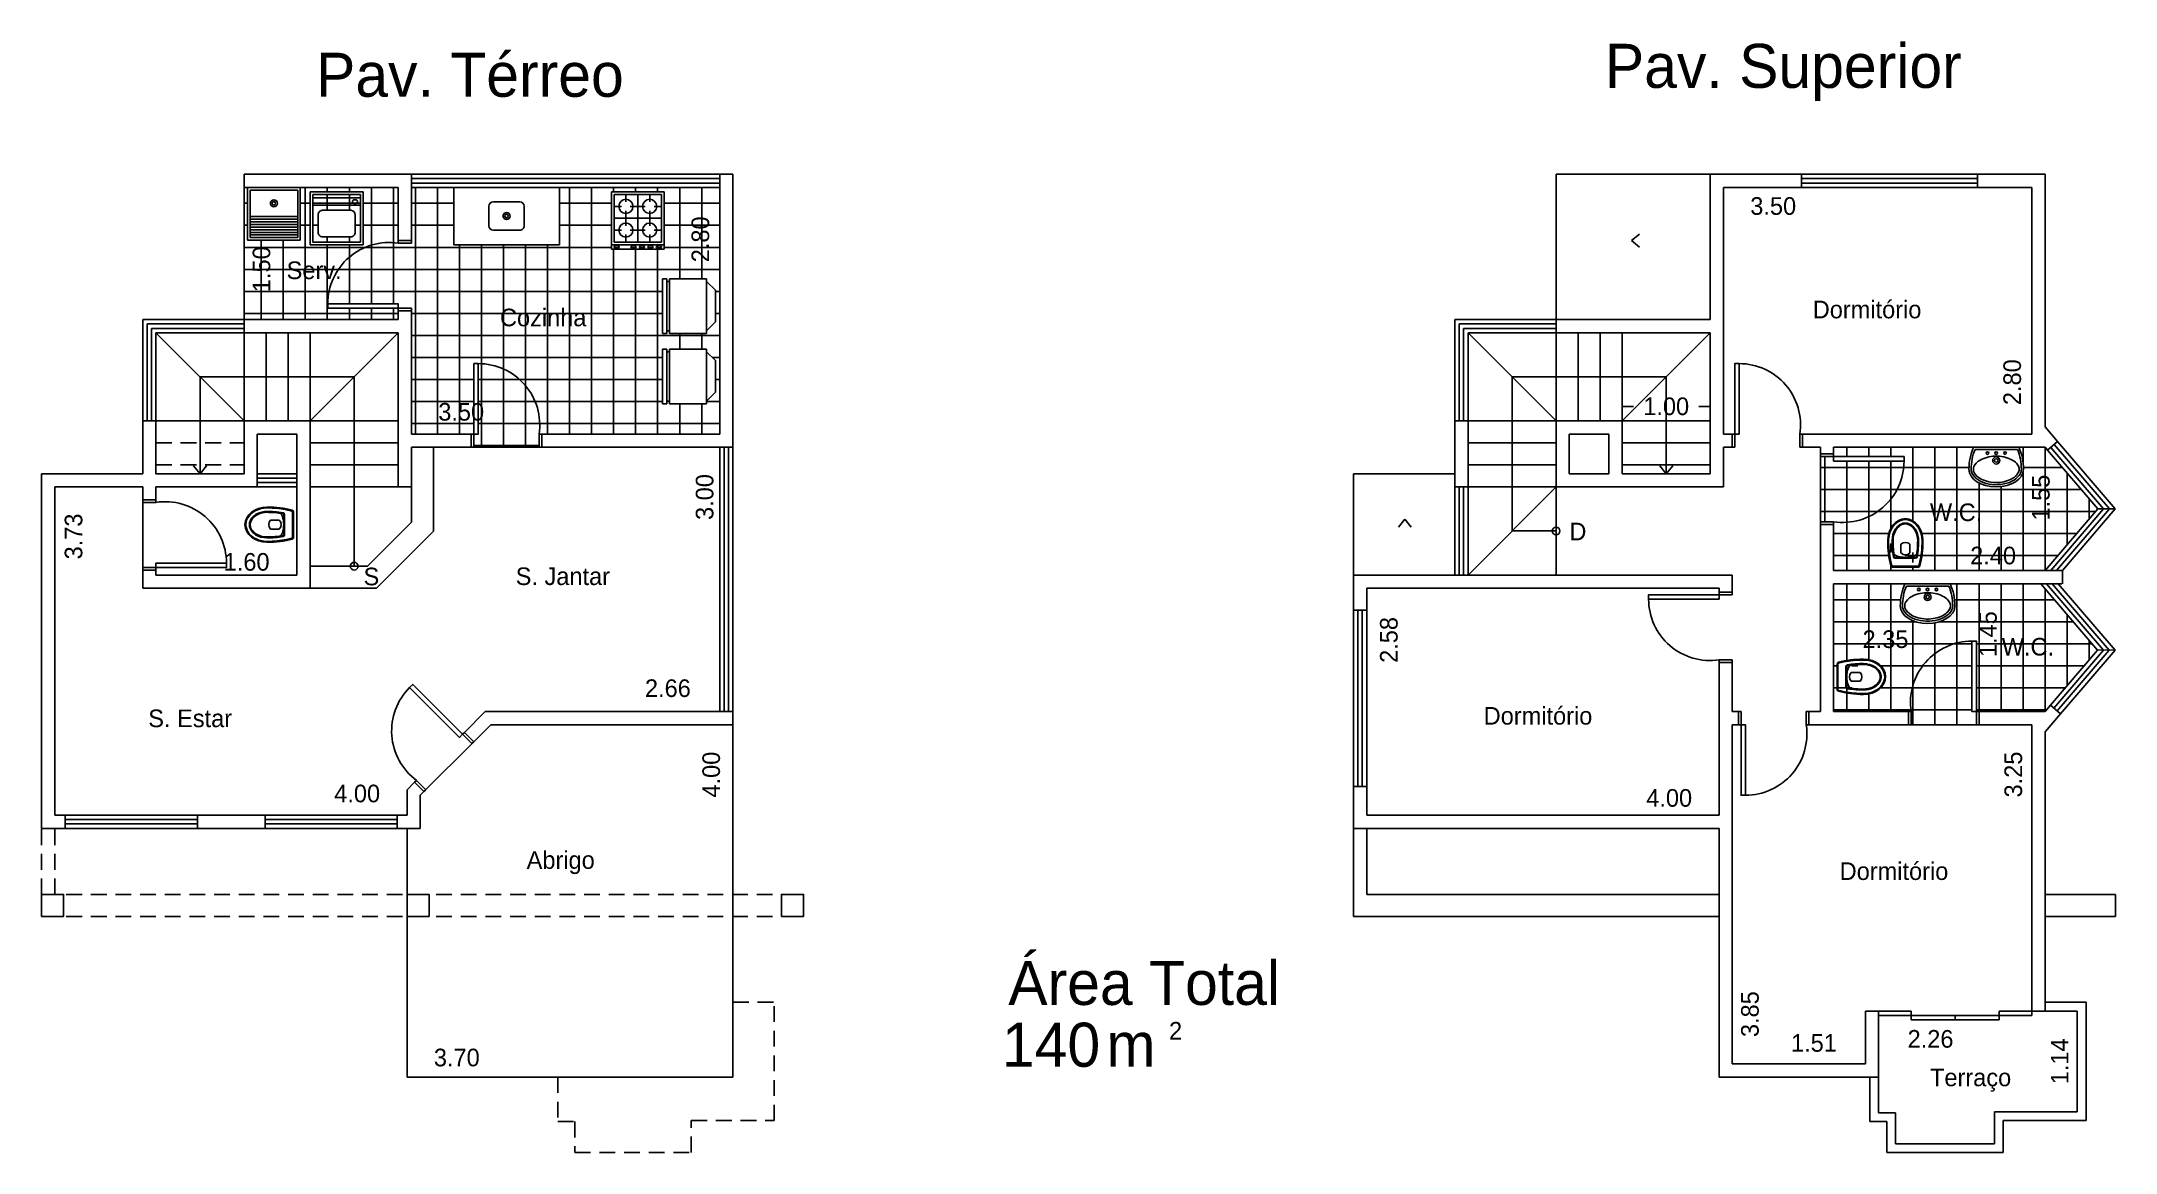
# Model space of a CAD drawing. Extents: x 0.2 to 23.7, y 0.1 to 12.7.
import ezdxf

# ---------------------------------------------------------------- set-up
doc = ezdxf.new("R2010")
doc.units = 0
doc.header["$MEASUREMENT"] = 0
doc.linetypes.add('ACAD_ISO02W100', pattern=[15, 12, -3])
doc.layers.get('0').update_dxf_attribs({"linetype": 'CONTINUOUS'})
doc.layers.get('DEFPOINTS').update_dxf_attribs({"linetype": 'CONTINUOUS'})
for name, color, linetype in [('BLOCO', 5, 'CONTINUOUS'), ('BLOCOS', 5, 'CONTINUOUS'), ('HACHURA', 1, 'CONTINUOUS'), ('PAREDE', 7, 'CONTINUOUS'), ('PONTILHADO', 8, 'ACAD_ISO02W100')]:
    doc.layers.add(name, color=color, linetype=linetype)
doc.styles.add('PADRÃO', font='', dxfattribs={"height": 0.2})
doc.styles.get('PADRÃO').set_extended_font_data('AvantGarde Bk BT')
doc.dimstyles.new('PADRÃOS', dxfattribs={"dimtxt": 0.15, "dimasz": 0.1, "dimexe": 1.25, "dimexo": 0.625, "dimgap": 0.1, "dimtad": 0, "dimjust": 1, "dimzin": 1, "dimdsep": 46, "dimtxsty": 'PADRÃO', "dimcen": 2.5, "dimse1": 1, "dimse2": 1, "dimsd1": 1, "dimsd2": 1, "dimclrt": 1, "dimadec": 0, "dimazin": 0, "dimtfac": 1, "dimtdec": 4, "dimtmove": 0, "dimatfit": 3, "dimfxl": 1, "dimtolj": 1, "dimtzin": 0, "dimarcsym": 0})
pattern_1 = [(0, (-140.8449401845459, -160.6741352975777), (0, 0.25), []), (90, (-140.8449401845459, -160.6741352975777), (-0.25, 1.530757942277972e-17), [])]

msp = doc.modelspace()

# ---------------------------------------------------------------- texts
at = {"color": 1, "linetype": 'ByBlock', "ltscale": 0.015, "char_height": 0.2, "attachment_point": 5, "rotation": 90, "style": 'PADRÃO'}
for s, insert in [('\\A1;2.80', (22.53315487320879, 8.795398161201746)), ('\\A1;1.55', (22.85840187325084, 7.484958600762155)), ('\\A1;1.45', (22.25794560084233, 5.934958600762116)), ('\\A1;3.25', (22.54566452639648, 4.341483326036894)), ('\\A1;3.85', (19.5558928175416, 1.621153655707246))]:
    msp.add_mtext(s, dxfattribs=dict(at, insert=insert))
at = {"color": 1, "linetype": 'ByBlock', "ltscale": 0.015, "char_height": 0.2, "attachment_point": 5, "style": 'PADRÃO'}
for s, insert in [('\\A1;1.00', (18.60436782410622, 8.520185092950356)), ('\\A1;2.40', (22.31528815377655, 6.826204545438856)), ('\\A1;2.35', (21.09358485707318, 5.87672820132488))]:
    msp.add_mtext(s, dxfattribs=dict(at, insert=insert))
at = {"layer": 'HACHURA', "ltscale": 0.015, "style": 'PADRÃO'}
for s, p in [('Serv.', (2.943591374530484, 9.965438264617575)), ('W.C.', (21.59792033241476, 7.218593061173493)), ('D', (17.5051777322804, 7.00020436717918)), ('S', (3.816477561839548, 6.489708165791768)), ('W.C.', (22.41293145095742, 5.69245036282544)), ('Abrigo', (5.668081699784068, 3.270654787362588)), ('Terraço', (21.59922062246241, 0.8029185924948763))]:
    msp.add_text(s, height=0.2, dxfattribs=at).set_placement(p)

# ---------------------------------------------------------------- blocks, each defined once
blk = doc.blocks.new('SETA')
at = {"layer": 'PAREDE', "ltscale": 0.015}
for q in [(-0.07329951123824685, -0.09103539160554419), (0.07329951123824685, -0.09103539160554419)]:
    blk.add_line((0, 0), q, dxfattribs=at)
blk = doc.blocks.new('BOLA')
at = {"layer": 'PAREDE', "ltscale": 0.015}
blk.add_circle((0, 0), 0.04372254359887506, dxfattribs=at)
blk = doc.blocks.new('JANTAR')
at = {"layer": 'HACHURA', "ltscale": 0.015, "style": 'PADRÃO'}
blk.add_text('S. Jantar', height=0.2, dxfattribs=at).set_placement((-0.562251810807993, -0.02739128426412663))
blk = doc.blocks.new('ESTAR')
at = {"layer": 'HACHURA', "ltscale": 0.015, "style": 'PADRÃO'}
blk.add_text('S. Estar', height=0.2, dxfattribs=at).set_placement((-0.425116371214699, -0.06847717339962855))
blk = doc.blocks.new('COZINHA')
at = {"layer": 'HACHURA', "ltscale": 0.015, "style": 'PADRÃO'}
blk.add_text('Cozinha', height=0.2, dxfattribs=at).set_placement((-0.6582467478390299, -0.06847717339962855))
blk = doc.blocks.new('P80D15')
at = {"layer": 'BLOCO', "ltscale": 0.015}
for p, q in [((0, 0.1500000000000057), (0, 0)), ((0, 0.1500000000000341), (0.03000000000000114, 0.1500000000000341)), ((0, 2.842170943040401e-14), (0.03000000000000114, 0)), ((0.03000000000000114, 0.1500000000000057), (0.03000000000000114, 0)), ((0.7700000000000102, 0.1500000000000057), (0.7700000000000102, 0)), ((0.7700000000000102, 0.1500000000000057), (0.8000000000000114, 0.1500000000000057)), ((0.7699999999999818, 0), (0.8000000000000114, 0)), ((0.8000000000000114, 0.1500000000000057), (0.8000000000000114, 0))]:
    blk.add_line(p, q, dxfattribs=at)
at = {"layer": 'BLOCO'}
blk.add_lwpolyline([(0.7700000000000102, 0.1500000000000057), (0.7199999999999989, 0.1500000000000057), (0.7199999999999989, 0.950000000000017), (0.7700000000000102, 0.950000000000017)], close=True, dxfattribs=at)
at = {"layer": 'BLOCO', "ltscale": 0.015}
blk.add_arc((0.7199999999999989, 0.2524375000000134), 0.6975625000000036, 89.99999999999959, 188.444460412286, dxfattribs=at)
blk = doc.blocks.new('P80E15')
at = {"layer": 'BLOCO', "ltscale": 0.015}
for p, q in [((0.03000000000000114, 0.1500000000000057), (0, 0.1500000000000057)), ((0, 0.1500000000000057), (0, 0)), ((0.03000000000000114, 2.842170943040401e-14), (0, 0)), ((0.03000000000000114, 0.1500000000000057), (0.03000000000000114, 0)), ((0.8000000000000114, 0.1500000000000341), (0.7700000000000102, 0.1500000000000341)), ((0.7700000000000102, 0.1500000000000057), (0.7700000000000102, 0)), ((0.8000000000000114, 2.842170943040401e-14), (0.7700000000000102, 5.684341886080801e-14)), ((0.8000000000000114, 0.1500000000000057), (0.8000000000000114, 0))]:
    blk.add_line(p, q, dxfattribs=at)
at = {"layer": 'BLOCO'}
blk.add_lwpolyline([(0.03000000000000114, 0.1500000000000057), (0.0800000000000125, 0.1500000000000057), (0.0800000000000125, 0.950000000000017), (0.03000000000000114, 0.950000000000017)], close=True, dxfattribs=at)
at = {"layer": 'BLOCO', "ltscale": 0.015}
blk.add_arc((0.0800000000000125, 0.2524375000000134), 0.6975625000000036, 351.555539587714, 90.00000000000041, dxfattribs=at)
blk = doc.blocks.new('DORMI')
at = {"layer": 'HACHURA', "ltscale": 0.015, "style": 'PADRÃO'}
blk.add_text('Dormitório', height=0.2, dxfattribs=at).set_placement((-0.5164404245072092, -0.06614472024716633))
blk = doc.blocks.new('WC')
at = {"layer": 'HACHURA', "ltscale": 0.015, "style": 'PADRÃO'}
blk.add_text('W.C.', height=0.2, dxfattribs=at).set_placement((-0.137135439593294, -0.09586776615662984))
blk = doc.blocks.new('FOGÃO4B')
at = {"layer": 'BLOCOS'}
for p, q in [((-0.2999999999999972, 0.700000000000017), (0.2999999999999972, 0.700000000000017)), ((-0.2999999999999972, 0.05000000000001137), (-0.2999999999999829, 0.700000000000017)), ((-0.2999999999999972, 0.6500000000000057), (0.2999999999999972, 0.6500000000000057)), ((-0.2700000000000244, 0.620000000000033), (0.2700000000000102, 0.620000000000033)), ((-0.2699999999999818, 0.0800000000000125), (-0.2700000000000244, 0.620000000000033)), ((-0.2700000000000244, 0.4850000000000421), (-0.1850000000000023, 0.4850000000000421)), ((-0.1350000000000051, 0.5350000000000534), (-0.1350000000000193, 0.620000000000033)), ((-0.08500000000000796, 0.4850000000000421), (0.08500000000000796, 0.4850000000000421)), ((2.842170943040401e-14, 0.0800000000000125), (-1.4210854715202e-14, 0.620000000000033)), ((0.1350000000000051, 0.5350000000000534), (0.1349999999999909, 0.620000000000033)), ((0.1850000000000023, 0.4850000000000421), (0.2700000000000102, 0.4850000000000421)), ((0.2700000000000102, 0.620000000000033), (0.269999999999996, 0.07999999999995566)), ((0.2999999999999972, 0.700000000000017), (0.2999999999999972, 0.05000000000001137)), ((-0.2700000000000244, 0.3500000000000512), (0.2700000000000102, 0.3500000000000512)), ((-0.1349999999999909, 0.2650000000000716), (-0.1350000000000051, 0.4350000000000307)), ((0.1350000000000051, 0.2650000000000716), (0.1350000000000051, 0.4350000000000307)), ((0.2999999999999972, 0.05000000000001137), (-0.2999999999999972, 0.05000000000001137)), ((-0.2700000000000244, 0.2150000000000603), (-0.1850000000000023, 0.2150000000000603)), ((0.269999999999996, 0.07999999999995566), (-0.2699999999999818, 0.0800000000000125)), ((-0.1349999999999767, 0.0800000000000125), (-0.1349999999999767, 0.1650000000000489)), ((-0.08500000000000796, 0.2150000000000603), (0.08500000000000796, 0.2150000000000603)), ((0.1350000000000335, 0.0800000000000125), (0.1350000000000193, 0.1650000000000489)), ((0.1850000000000023, 0.2150000000000603), (0.2700000000000102, 0.2150000000000603))]:
    blk.add_line(p, q, dxfattribs=at)
for centre in [(-0.1350000000000051, 0.4850000000000421), (0.1350000000000051, 0.4850000000000421), (-0.1350000000000051, 0.2150000000000603), (0.1350000000000051, 0.2150000000000603)]:
    blk.add_circle(centre, 0.08, dxfattribs=at)
for centre in [(-0.2399999999999949, 0.6750000000000114), (-0.1439999999999912, 0.6750000000000114), (-0.04800000000000182, 0.6750000000000114), (0.04800000000000182, 0.6750000000000114), (0.2400000000000091, 0.6750000000000114)]:
    blk.add_ellipse(centre, major_axis=(-0.03000000000000114, 0), ratio=0.499999999999981, dxfattribs=at)
blk = doc.blocks.new('GELAD')
at = {"layer": 'BLOCOS'}
for p, q in [((0.3100000000000023, 0.6499999999999773), (-0.3100000000000023, 0.6499999999999773)), ((-0.3100000000000023, 0.6499999999999773), (-0.3100000000000023, 0.5999999999999659)), ((0.3100000000000023, 0.5999999999999659), (-0.3100000000000023, 0.5999999999999659)), ((0.3100000000000023, 0.5699999999999648), (-0.3100000000000023, 0.5699999999999648)), ((-0.3100000000000023, 0.5699999999999648), (-0.3100000000000023, 0.1499999999999773)), ((-0.2800000000000011, 0.5999999999999659), (-0.2799999999999869, 0.5699999999999932)), ((0.2800000000000153, 0.5699999999999932), (0.2800000000000011, 0.5999999999999659)), ((0.3100000000000165, 0.5999999999999659), (0.3100000000000023, 0.6499999999999773)), ((0.3100000000000023, 0.1499999999999773), (0.3100000000000165, 0.5699999999999648)), ((-0.3100000000000023, 0.1499999999999773), (0.3100000000000023, 0.1499999999999773)), ((-0.1800000000000068, 0.05000000000001137), (-0.2800000000000011, 0.1500000000000057)), ((-0.1800000000000068, 0.05000000000001137), (0.1800000000000068, 0.04999999999998295)), ((0.1800000000000068, 0.04999999999998295), (0.2800000000000011, 0.1499999999999773))]:
    blk.add_line(p, q, dxfattribs=at)
blk = doc.blocks.new('TANQUE')
at = {"layer": 'BLOCOS'}
for p, q in [((-0.2999999999999972, 0.5999999999999943), (0.2999999999999972, 0.5999999999999943)), ((-0.2999999999999972, 0), (-0.2999999999999972, 0.5999999999999943)), ((-0.2700000000000244, 0.5700000000000216), (0.2700000000000102, 0.5700000000000216)), ((-0.2699999999999818, 0.03000000000000114), (-0.2700000000000244, 0.5700000000000216)), ((-0.2700000000000244, 0.5400000000000205), (0.2700000000000102, 0.5400000000000205)), ((-0.2700000000000244, 0.5100000000000193), (0.2700000000000102, 0.5100000000000193)), ((-0.2700000000000244, 0.4800000000000182), (0.2700000000000102, 0.4800000000000182)), ((0.2700000000000102, 0.5700000000000216), (0.269999999999996, 0.02999999999994429)), ((0.2999999999999972, 0.5999999999999943), (0.2999999999999972, 0)), ((-0.2700000000000244, 0.4500000000000171), (0.2700000000000102, 0.4500000000000171)), ((-0.2700000000000244, 0.4200000000000159), (0.2700000000000102, 0.4200000000000159)), ((-0.2700000000000244, 0.3900000000000148), (0.2700000000000102, 0.3900000000000148)), ((-0.2700000000000244, 0.3600000000000136), (0.2700000000000102, 0.3600000000000136)), ((-0.2700000000000244, 0.3300000000000125), (0.2700000000000102, 0.3300000000000125)), ((0.2999999999999972, 0), (-0.2999999999999972, 0)), ((0.269999999999996, 0.02999999999994429), (-0.2699999999999818, 0.03000000000000114))]:
    blk.add_line(p, q, dxfattribs=at)
for radius in [0.04, 0.02]:
    blk.add_circle((1.4210854715202e-14, 0.1800000000000068), radius, dxfattribs=at)
blk = doc.blocks.new('MÁQUINA')
at = {"layer": 'BLOCOS'}
for p, q in [((-0.2999999999999972, 0.6500000000000057), (0.2999999999999972, 0.6500000000000057)), ((-0.2999999999999972, 0.05000000000001137), (-0.2999999999999972, 0.6500000000000057)), ((-0.2700000000000244, 0.620000000000033), (0.2700000000000102, 0.620000000000033)), ((-0.2699999999999818, 0.0800000000000125), (-0.2700000000000244, 0.620000000000033)), ((-0.210000000000008, 0.3100000000000023), (-0.2100000000000222, 0.5099999999999909)), ((-0.160000000000025, 0.5600000000000023), (0.1600000000000108, 0.5600000000000023)), ((0.210000000000008, 0.5099999999999909), (0.2099999999999795, 0.3099999999999739)), ((0.2700000000000102, 0.620000000000033), (0.269999999999996, 0.07999999999995566)), ((0.2999999999999972, 0.6500000000000057), (0.2999999999999972, 0.05000000000001137)), ((0.1599999999999824, 0.2599999999999625), (-0.1600000000000108, 0.2599999999999909)), ((0.2999999999999972, 0.05000000000001137), (-0.2999999999999972, 0.05000000000001137)), ((0.2700000000000102, 0.1999999999999602), (-0.2699999999999676, 0.2000000000000171)), ((0.269999999999996, 0.1199999999999477), (-0.2699999999999818, 0.1200000000000045)), ((0.269999999999996, 0.07999999999995566), (-0.2699999999999818, 0.0800000000000125))]:
    blk.add_line(p, q, dxfattribs=at)
for centre, start, end in [((-0.160000000000025, 0.5099999999999909), 90, 180.0000000000045), ((0.1600000000000108, 0.5099999999999909), 359.9999999999985, 90.00000000000375), ((-0.1600000000000108, 0.3100000000000023), 180.0000000000057, 269.9999999999924), ((0.1599999999999824, 0.3099999999999739), 269.999999999994, 359.9999999999981)]:
    blk.add_arc(centre, 0.05, start, end, dxfattribs=at)
blk.add_ellipse((-0.2079155801208259, 0.1609604888554372), major_axis=(-0.03006968374842245, 0), ratio=0.7169811713374736, dxfattribs=at)
blk = doc.blocks.new('*D28')
at = {"layer": 'DEFPOINTS', "color": 0, "linetype": 'ByBlock', "ltscale": 0.015}
for p in [(160.0993080086521, 171.6804537884499), (163.5993080086521, 171.6804537884499), (163.5993080086521, 171.4680662635045)]:
    blk.add_point(p, dxfattribs=at)
at = {"color": 1, "linetype": 'ByBlock', "ltscale": 0.015, "insert": (160.6640058108499, 171.4680662635045), "char_height": 0.2, "attachment_point": 5, "style": 'PADRÃO'}
blk.add_mtext('\\A1;3.50', dxfattribs=at)
blk = doc.blocks.new('*D29')
at = {"layer": 'DEFPOINTS', "color": 0, "linetype": 'ByBlock', "ltscale": 0.015}
for p in [(163.3780950577546, 171.6804537884499), (163.5993080086521, 171.6804537884499), (163.5993080086521, 168.8804537884498)]:
    blk.add_point(p, dxfattribs=at)
at = {"color": 1, "linetype": 'ByBlock', "ltscale": 0.015, "insert": (163.3780950577546, 169.4695334587795), "char_height": 0.2, "attachment_point": 5, "rotation": 90, "style": 'PADRÃO'}
blk.add_mtext('\\A1;2.80', dxfattribs=at)
blk = doc.blocks.new('*D30')
at = {"color": 0, "linetype": 'ByBlock', "ltscale": 0.015}
for p, q in [((158.9493080086521, 169.1943203905281), (159.0780854811795, 169.1943203905281)), ((159.9493080086521, 169.1943203905281), (159.8205305361246, 169.1943203905281))]:
    blk.add_line(p, q, dxfattribs=at)
at = {"layer": 'DEFPOINTS', "color": 0, "linetype": 'ByBlock', "ltscale": 0.015}
for p in [(158.9493080086521, 169.1943203905281), (158.9493080086521, 169.0304537884499), (159.9493080086521, 169.0304537884499)]:
    blk.add_point(p, dxfattribs=at)
at = {"color": 1, "linetype": 'ByBlock', "ltscale": 0.015, "insert": (159.4493080086521, 169.1943203905281), "char_height": 0.2, "attachment_point": 5, "style": 'PADRÃO'}
blk.add_mtext('\\A1;1.00', dxfattribs=at)
blk = doc.blocks.new('*D31')
at = {"layer": 'DEFPOINTS', "color": 0, "linetype": 'ByBlock', "ltscale": 0.015}
for p in [(163.5993080086521, 168.7304537884498), (163.7007943763271, 167.1804537884498), (163.7033420577967, 167.1804537884498)]:
    blk.add_point(p, dxfattribs=at)
at = {"color": 1, "linetype": 'ByBlock', "ltscale": 0.015, "insert": (163.7033420577967, 168.1590938983399), "char_height": 0.2, "attachment_point": 5, "rotation": 90, "style": 'PADRÃO'}
blk.add_mtext('\\A1;1.55', dxfattribs=at)
blk = doc.blocks.new('*D32')
at = {"layer": 'DEFPOINTS', "color": 0, "linetype": 'ByBlock', "ltscale": 0.015}
for p in [(163.4781709556435, 167.1804537884498), (163.0001522278764, 165.7304537884499), (163.1028857853882, 165.7304537884499)]:
    blk.add_point(p, dxfattribs=at)
at = {"color": 1, "linetype": 'ByBlock', "ltscale": 0.015, "insert": (163.1028857853882, 166.6090938983399), "char_height": 0.2, "attachment_point": 5, "rotation": 90, "style": 'PADRÃO'}
blk.add_mtext('\\A1;1.45', dxfattribs=at)
blk = doc.blocks.new('*D33')
at = {"layer": 'DEFPOINTS', "color": 0, "linetype": 'ByBlock', "ltscale": 0.015}
for p in [(161.349308008652, 167.1804537884498), (163.7007943763271, 167.1804537884498), (163.7007943763271, 166.5508634989026)]:
    blk.add_point(p, dxfattribs=at)
at = {"color": 1, "linetype": 'ByBlock', "ltscale": 0.015, "insert": (161.938525041619, 166.5508634989026), "char_height": 0.2, "attachment_point": 5, "style": 'PADRÃO'}
blk.add_mtext('\\A1;2.35', dxfattribs=at)
blk = doc.blocks.new('*D34')
at = {"layer": 'DEFPOINTS', "color": 0, "linetype": 'ByBlock', "ltscale": 0.015}
for p in [(161.349308008652, 167.5003398430166), (161.349308008652, 167.3304537884498), (163.7493080086521, 167.3304537884498)]:
    blk.add_point(p, dxfattribs=at)
at = {"color": 1, "linetype": 'ByBlock', "ltscale": 0.015, "insert": (163.1602283383224, 167.5003398430166), "char_height": 0.2, "attachment_point": 5, "style": 'PADRÃO'}
blk.add_mtext('\\A1;2.40', dxfattribs=at)
blk = doc.blocks.new('*D35')
at = {"layer": 'DEFPOINTS', "color": 0, "linetype": 'ByBlock', "ltscale": 0.015}
for p in [(163.5993080086521, 165.5804537884498), (163.3906047109423, 162.3304537884497), (163.599308008652, 162.3304537884497)]:
    blk.add_point(p, dxfattribs=at)
at = {"color": 1, "linetype": 'ByBlock', "ltscale": 0.015, "insert": (163.3906047109423, 165.0156186236146), "char_height": 0.2, "attachment_point": 5, "rotation": 90, "style": 'PADRÃO'}
blk.add_mtext('\\A1;3.25', dxfattribs=at)
blk = doc.blocks.new('*D36')
at = {"layer": 'DEFPOINTS', "color": 0, "linetype": 'ByBlock', "ltscale": 0.015}
for p in [(161.7104346689836, 161.9672692291465), (160.1993080086521, 161.7304537884498), (161.7104346689836, 161.7304537884498)]:
    blk.add_point(p, dxfattribs=at)
at = {"color": 1, "linetype": 'ByBlock', "ltscale": 0.015, "insert": (161.1263842574915, 161.9672692291465), "char_height": 0.2, "attachment_point": 5, "style": 'PADRÃO'}
blk.add_mtext('\\A1;1.51', dxfattribs=at)
blk = doc.blocks.new('*D37')
at = {"layer": 'DEFPOINTS', "color": 0, "linetype": 'ByBlock', "ltscale": 0.015}
for p in [(160.199308008652, 165.5804537884499), (160.4008330020875, 165.5804537884499), (160.1993080086521, 161.7304537884498)]:
    blk.add_point(p, dxfattribs=at)
at = {"color": 1, "linetype": 'ByBlock', "ltscale": 0.015, "insert": (160.4008330020875, 162.295288953285), "char_height": 0.2, "attachment_point": 5, "rotation": 90, "style": 'PADRÃO'}
blk.add_mtext('\\A1;3.85', dxfattribs=at)
blk = doc.blocks.new('*D38')
at = {"layer": 'DEFPOINTS', "color": 0, "linetype": 'ByBlock', "ltscale": 0.015}
for p in [(164.1156149641169, 162.3304537884494), (163.916003728031, 161.1867627206709), (164.1156149641169, 161.1867627206709)]:
    blk.add_point(p, dxfattribs=at)
at = {"color": 1, "linetype": 'ByBlock', "ltscale": 0.015, "insert": (163.916003728031, 161.7593686236142), "char_height": 0.2, "attachment_point": 5, "rotation": 90, "style": 'PADRÃO'}
blk.add_mtext('\\A1;1.14', dxfattribs=at)
blk = doc.blocks.new('*D39')
at = {"layer": 'DEFPOINTS', "color": 0, "linetype": 'ByBlock', "ltscale": 0.015}
for p in [(161.8604346689836, 162.2804537884498), (164.1156149641169, 162.3304537884494), (164.1156149641169, 162.0135362034705)]:
    blk.add_point(p, dxfattribs=at)
at = {"color": 1, "linetype": 'ByBlock', "ltscale": 0.015, "insert": (162.4496517019506, 162.0135362034705), "char_height": 0.2, "attachment_point": 5, "style": 'PADRÃO'}
blk.add_mtext('\\A1;2.26', dxfattribs=at)
blk = doc.blocks.new('*D40')
at = {"layer": 'DEFPOINTS', "color": 0, "linetype": 'ByBlock', "ltscale": 0.015}
for p in [(156.0493080086521, 167.1304537884498), (156.0493080086521, 164.5544127161295), (156.301627025598, 164.5544127161295)]:
    blk.add_point(p, dxfattribs=at)
at = {"color": 1, "linetype": 'ByBlock', "ltscale": 0.015, "insert": (156.301627025598, 166.5432285137246), "char_height": 0.2, "attachment_point": 5, "rotation": 90, "style": 'PADRÃO'}
blk.add_mtext('\\A1;2.58', dxfattribs=at)
blk = doc.blocks.new('*D41')
at = {"layer": 'DEFPOINTS', "color": 0, "linetype": 'ByBlock', "ltscale": 0.015}
for p in [(156.0493080086521, 164.7489289260863), (156.0493080086521, 164.5544127161295), (160.0493080086521, 164.5544127161295)]:
    blk.add_point(p, dxfattribs=at)
at = {"color": 1, "linetype": 'ByBlock', "ltscale": 0.015, "insert": (159.483167898762, 164.7489289260863), "char_height": 0.2, "attachment_point": 5, "style": 'PADRÃO'}
blk.add_mtext('\\A1;4.00', dxfattribs=at)
blk = doc.blocks.new('*D42')
at = {"layer": 'DEFPOINTS', "color": 0, "linetype": 'ByBlock', "ltscale": 0.015}
for p in [(143.3053539109497, 171.6804537884499), (143.503782060892, 171.6804537884499), (143.3053539109497, 170.1804537884499)]:
    blk.add_point(p, dxfattribs=at)
at = {"color": 1, "linetype": 'ByBlock', "ltscale": 0.015, "insert": (143.503782060892, 170.7516763159224), "char_height": 0.2, "attachment_point": 5, "rotation": 90, "style": 'PADRÃO'}
blk.add_mtext('\\A1;1.50', dxfattribs=at)
blk = doc.blocks.new('*D43')
at = {"layer": 'DEFPOINTS', "color": 0, "linetype": 'ByBlock', "ltscale": 0.015}
for p in [(148.7053539109497, 169.1317137410437), (145.2053539109497, 168.8804537884498), (148.7053539109497, 168.8804537884498)]:
    blk.add_point(p, dxfattribs=at)
at = {"color": 1, "linetype": 'ByBlock', "ltscale": 0.015, "insert": (145.7700517131475, 169.1317137410437), "char_height": 0.2, "attachment_point": 5, "style": 'PADRÃO'}
blk.add_mtext('\\A1;3.50', dxfattribs=at)
blk = doc.blocks.new('*D44')
at = {"layer": 'DEFPOINTS', "color": 0, "linetype": 'ByBlock', "ltscale": 0.015}
for p in [(148.7053539109498, 171.6804537884498), (148.4859116415145, 168.8804537884498), (148.7053539109497, 168.8804537884498)]:
    blk.add_point(p, dxfattribs=at)
at = {"color": 1, "linetype": 'ByBlock', "ltscale": 0.015, "insert": (148.4859116415145, 171.0913741181201), "char_height": 0.2, "attachment_point": 5, "rotation": 90, "style": 'PADRÃO'}
blk.add_mtext('\\A1;2.80', dxfattribs=at)
blk = doc.blocks.new('*D45')
at = {"layer": 'DEFPOINTS', "color": 0, "linetype": 'ByBlock', "ltscale": 0.015}
for p in [(148.7053539109497, 168.7304537884498), (148.5342818874718, 165.7304537884498), (148.7053539109497, 165.7304537884498)]:
    blk.add_point(p, dxfattribs=at)
at = {"color": 1, "linetype": 'ByBlock', "ltscale": 0.015, "insert": (148.5342818874718, 168.165755986252), "char_height": 0.2, "attachment_point": 5, "rotation": 90, "style": 'PADRÃO'}
blk.add_mtext('\\A1;3.00', dxfattribs=at)
blk = doc.blocks.new('*D46')
at = {"layer": 'DEFPOINTS', "color": 0, "linetype": 'ByBlock', "ltscale": 0.015}
for p in [(146.0432218765937, 165.994296737694), (146.0432218765937, 165.7304537884499), (148.7053539109497, 165.7304537884498)]:
    blk.add_point(p, dxfattribs=at)
at = {"color": 1, "linetype": 'ByBlock', "ltscale": 0.015, "insert": (148.1161368779827, 165.994296737694), "char_height": 0.2, "attachment_point": 5, "style": 'PADRÃO'}
blk.add_mtext('\\A1;2.66', dxfattribs=at)
blk = doc.blocks.new('*D47')
at = {"layer": 'DEFPOINTS', "color": 0, "linetype": 'ByBlock', "ltscale": 0.015}
for p in [(141.1553539109497, 168.2804537884498), (141.1553539109497, 164.5544127161295), (141.3702821285476, 164.5544127161295)]:
    blk.add_point(p, dxfattribs=at)
at = {"color": 1, "linetype": 'ByBlock', "ltscale": 0.015, "insert": (141.3702821285476, 167.7180224697685), "char_height": 0.2, "attachment_point": 5, "rotation": 90, "style": 'PADRÃO'}
blk.add_mtext('\\A1;3.73', dxfattribs=at)
blk = doc.blocks.new('*D48')
at = {"layer": 'DEFPOINTS', "color": 0, "linetype": 'ByBlock', "ltscale": 0.015}
for p in [(141.1553539109497, 164.7990776899246), (141.1553539109497, 164.5544127161295), (145.1553539109497, 164.5544127161295)]:
    blk.add_point(p, dxfattribs=at)
at = {"color": 1, "linetype": 'ByBlock', "ltscale": 0.015, "insert": (144.5892138010596, 164.7990776899246), "char_height": 0.2, "attachment_point": 5, "style": 'PADRÃO'}
blk.add_mtext('\\A1;4.00', dxfattribs=at)
blk = doc.blocks.new('*D49')
at = {"layer": 'DEFPOINTS', "color": 0, "linetype": 'ByBlock', "ltscale": 0.015}
for p in [(142.3053539109497, 167.4283526261929), (142.3053539109497, 167.2804537884498), (143.9053539109497, 167.2804537884498)]:
    blk.add_point(p, dxfattribs=at)
at = {"color": 1, "linetype": 'ByBlock', "ltscale": 0.015, "insert": (143.3341313834771, 167.4283526261929), "char_height": 0.2, "attachment_point": 5, "style": 'PADRÃO'}
blk.add_mtext('\\A1;1.60', dxfattribs=at)
blk = doc.blocks.new('VASOSAN')
at = {"layer": 'BLOCOS'}
for p, q in [((-0.04999870165021036, 0.1999637913173729), (-0.04999870165021036, 0.300036208682684)), ((0.05000129834978395, 0.2000000000000171), (0.05000129834978395, 0.3000000000000398)), ((-0.1449592708755176, 0.04000000000002046), (0.1449618675667352, 0.04000000000002046)), ((-0.144958964094414, 0.05000000000001137), (0.144958964094414, 0.05000000000001137)), ((-0.1156907586723577, 0.1400000000000148), (0.1156608751354042, 0.1400000000000148)), ((-0.1156899891503542, 0.1500000000000057), (0.1156563640565906, 0.1500000000000057))]:
    blk.add_line(p, q, dxfattribs=at)
for centre, radius, start, end in [((-1.681254687468936e-05, 0.2500000000000284), 0.07072348561596478, 44.98962509969003, 134.9688828081831), ((-0.1449592708755176, 0.06000000000784667), 0.02, 195.5363314444965, 269.9999999879495), ((-0.1449589640944282, 0.0600000000000307), 0.01, 195.5346797106506, 270), ((-0.1156907586724003, 0.1599999999999966), 0.02, 189.3867869031125, 270.0000000001221), ((-0.1156899891503826, 0.1599999999999113), 0.01, 189.3843767903272, 270.0000000002443), ((-1.681254687468936e-05, 0.2500000000000284), 0.07072348561596478, 225.0311171918169, 315.01037490031), ((0.1156563640566048, 0.1599999999999397), 0.01, 269.9999999999185, 350.5758748885445), ((0.1156608751354185, 0.1600000000000534), 0.02, 269.9999999999593, 350.5771305827586), ((0.1449589640941156, 0.06000000000059913), 0.01, 270.0000000017912, 344.483103753554), ((0.1449618675666784, 0.06000000000008754), 0.02, 270.0000000001221, 344.463668535786)]:
    blk.add_arc(centre, radius, start, end, dxfattribs=at)
for centre, major_axis, ratio, start_param, end_param in [((1.298349786793551e-06, 0.3400000000000034), (0, 0.25), 0.8000000000000114, 4.71238898038469, 7.853981633974483), ((1.298349786793551e-06, 0.3400000000000034), (0, 0.5), 0.4000000000000057, 1.570796326794897, 2.178171401941273), ((1.298349786793551e-06, 0.3400000000000034), (0, 0.5), 0.4000000000000057, 4.10501390519934, 4.71238898038469), ((3.162615456631102e-06, 0.2000000000000171), (-0.1315416254084454, 0), 0.380107846735427, 0, 3.141592653589793)]:
    blk.add_ellipse(centre, major_axis=major_axis, ratio=ratio, start_param=start_param, end_param=end_param, dxfattribs=at)
for points, knots in [([(0.1900012983497845, 0.3400000000000034), (0.1900012983497845, 0.3848761319792686), (0.1797393390216371, 0.4296688513161939), (0.1275724019719462, 0.5345347987748141), (0.06728061332151469, 0.5774883381547511), (-0.05557463358574921, 0.5822833263597715), (-0.1176873313140447, 0.5442092108278018), (-0.1772271428546759, 0.4396819034496957), (-0.1899987016502109, 0.3899119131999385), (-0.1899987016502109, 0.3400000000000034)], [4.71238898038469, 4.71238898038469, 4.71238898038469, 4.71238898038469, 5.268704666077937, 5.268704666077937, 6.251971787216637, 6.251971787216637, 7.235238908355337, 7.235238908355337, 7.853981633974483, 7.853981633974483, 7.853981633974483, 7.853981633974483]), ([(0.1500012983497925, 0.3400000000000034), (0.1500012983497925, 0.3788440209133057), (0.1410350669412708, 0.4175642631073231), (0.09785548235792874, 0.5046356523495774), (0.05186252916044509, 0.5365242863162791), (-0.035906470330346, 0.5428969122828846), (-0.08268716521656927, 0.5186239494114204), (-0.136675398657502, 0.4336095243094746), (-0.1499987016502189, 0.3869668551708401), (-0.1499987016502189, 0.3400000000000034)], [4.71238898038469, 4.71238898038469, 4.71238898038469, 4.71238898038469, 5.267303564860582, 5.267303564860582, 6.225165062483076, 6.225165062483076, 7.18302656010557, 7.18302656010557, 7.853981633974483, 7.853981633974483, 7.853981633974483, 7.853981633974483]), ([(0.1400012983497874, 0.3400000000000034), (0.1400012983497874, 0.3772837390730786), (0.1313244408788421, 0.4146147677288923), (0.08614040026922964, 0.5057958350239744), (0.03502463044166859, 0.5349710805647021), (-0.04931088296146413, 0.5246485128546965), (-0.08846614740087944, 0.4978919085569657), (-0.1301770436703151, 0.4186244413023701), (-0.139998701650228, 0.3793231752999873), (-0.139998701650228, 0.3400000000000034)], [4.71238898038469, 4.71238898038469, 4.71238898038469, 4.71238898038469, 5.266984672173268, 5.266984672173268, 6.376176055750425, 6.376176055750425, 7.268653195712185, 7.268653195712185, 7.853981633974483, 7.853981633974483, 7.853981633974483, 7.853981633974483]), ([(-0.1899987016502109, 0.3400000000000034), (-0.1899987016502109, 0.2628456380244302), (-0.1826597402104682, 0.1857481592563204), (-0.1646350625580055, 0.0962993025843275), (-0.1598779088782436, 0.07633152029333701), (-0.1545936493339752, 0.05732178411361133)], [1.570796326794897, 1.570796326794897, 1.570796326794897, 1.570796326794897, 2.037455774227855, 2.037455774227855, 2.178171373096618, 2.178171373096618, 2.178171373096618, 2.178171373096618]), ([(0.1255213970934932, 0.158362586435743), (0.1304959230626253, 0.1883329397418549), (0.1342856674288981, 0.2197754344096836), (0.1388984311594896, 0.280892952358073), (0.1400012983497874, 0.3104504303007616), (0.1400012983497874, 0.3400000000000034)], [4.319424209334854, 4.319424209334854, 4.319424209334854, 4.319424209334854, 4.526146784234752, 4.526146784234752, 4.71238898038469, 4.71238898038469, 4.71238898038469, 4.71238898038469]), ([(0.1353910129756457, 0.1567256052765629), (0.1406375926198677, 0.1883393074453181), (0.1445703338030171, 0.2215366219332111), (0.1489940345178695, 0.2833246268364178), (0.1500012983497925, 0.3116621455754114), (0.1500012983497925, 0.3400000000000034)], [4.319414935773391, 4.319414935773391, 4.319414935773391, 4.319414935773391, 4.53527739023095, 4.53527739023095, 4.71238898038469, 4.71238898038469, 4.71238898038469, 4.71238898038469]), ([(0.1545944801337669, 0.0573247746568768), (0.1714080019636555, 0.1178830224408784), (0.1827947395838834, 0.188231392050767), (0.1891612343353728, 0.2873542333339003), (0.1900012983497845, 0.3136769834079587), (0.1900012983497845, 0.3400000000000034)], [4.105016649121983, 4.105016649121983, 4.105016649121983, 4.105016649121983, 4.553177186481221, 4.553177186481221, 4.71238898038469, 4.71238898038469, 4.71238898038469, 4.71238898038469])]:
    blk.add_open_spline(points, degree=3, knots=knots, dxfattribs=at)
for points in [[(-0.1499987016502189, 0.3400000000000034), (-0.1499987016502189, 0.2771333061211863), (-0.1449377691834997, 0.2142947379843179), (-0.1354229546785177, 0.1567380311504962)], [(-0.1399987016502138, 0.3400000000000034), (-0.1399987016502138, 0.2776703725988909), (-0.1349701841103865, 0.2153313553609451), (-0.1255561557510418, 0.1583694305881238)]]:
    blk.add_open_spline(points, degree=3, dxfattribs=at)
blk = doc.blocks.new('*D50')
at = {"layer": 'DEFPOINTS', "color": 0, "linetype": 'ByBlock', "ltscale": 0.015}
for p in [(148.8553539109496, 161.8017411015872), (145.1553539109497, 161.5804537884499), (148.8553539109496, 161.5804537884498)]:
    blk.add_point(p, dxfattribs=at)
at = {"color": 1, "linetype": 'ByBlock', "ltscale": 0.015, "insert": (145.7200517131475, 161.8017411015872), "char_height": 0.2, "attachment_point": 5, "style": 'PADRÃO'}
blk.add_mtext('\\A1;3.70', dxfattribs=at)
blk = doc.blocks.new('*D51')
at = {"layer": 'DEFPOINTS', "color": 0, "linetype": 'ByBlock', "ltscale": 0.015}
for p in [(148.8553539109497, 165.5804537884498), (148.609072002992, 161.5804537884498), (148.8553539109496, 161.5804537884498)]:
    blk.add_point(p, dxfattribs=at)
at = {"color": 1, "linetype": 'ByBlock', "ltscale": 0.015, "insert": (148.609072002992, 165.0143136785597), "char_height": 0.2, "attachment_point": 5, "rotation": 90, "style": 'PADRÃO'}
blk.add_mtext('\\A1;4.00', dxfattribs=at)
blk = doc.blocks.new('SUPERIOR')
at = {"layer": 'HACHURA', "ltscale": 0.015, "style": 'PADRÃO'}
blk.add_text('Pav. Superior', height=0.5, dxfattribs=at).set_placement((-1.76903514439141, -0.191736915327283))
blk = doc.blocks.new('TÉRREO')
at = {"layer": 'HACHURA', "ltscale": 0.015, "style": 'PADRÃO'}
blk.add_text('Pav. Térreo', height=0.5, dxfattribs=at).set_placement((-1.919883222733915, -0.2465187923484109))
blk = doc.blocks.new('LAVAT')
at = {"layer": 'BLOCOS'}
for p, q in [((-0.2573623180961135, 0), (0.2573623180960993, 0)), ((-0.2410322495695425, 0.02500000000000568), (0.2410322495695283, 0.02500000000000568))]:
    blk.add_line(p, q, dxfattribs=at)
for centre, radius in [((-0.09999999999999432, 0.06499999999999773), 0.015), ((-2.842170943040401e-14, 0.1500000000000057), 0.04), ((-2.842170943040401e-14, 0.1500000000000057), 0.02), ((0, 0.06499999999999773), 0.015), ((0.09999999999999432, 0.06499999999999773), 0.015)]:
    blk.add_circle(centre, radius, dxfattribs=at)
for centre, radius, start, end in [((0.3099999999999739, 0.25), 0.6200000000000045, 180, 203.779994731564), ((0.3099999999999739, 0.25), 0.5951987399818819, 180.0000000000055, 202.2113997706397), ((-0.3099999999999739, 0.25), 0.5951987399818819, 337.7886002293573, 359.9999999999946), ((-0.3099999999999739, 0.25), 0.6200000000000045, 336.2200052684331, 7.016477563892661e-15)]:
    blk.add_arc(centre, radius, start, end, dxfattribs=at)
blk.add_ellipse((-2.842170943040401e-14, 0.25), major_axis=(0.3100000000000023, 0), ratio=0.645161290322576, start_param=0, end_param=3.141592653589793, dxfattribs=at)
for points, knots in [([(0.2849999999999824, 0.2500000000000284), (0.2849999999999682, 0.300317964642403), (0.2452497040517159, 0.3541887687748044), (0.1008916727811169, 0.4227595909021034), (3.167234224576987e-05, 0.4339558931305021), (-0.1743068501371283, 0.3989778962069579), (-0.2442601782461509, 0.3532994974840165), (-0.2803506487652356, 0.2860131679577762), (-0.2851229441039038, 0.2679846562883483), (-0.285198739981908, 0.2499999999999716)], [0, 0, 0, 0, 0.9361481793933827, 0.9361481793933827, 1.872296358786765, 1.872296358786765, 2.808444538180148, 2.808444538180148, 3.13938546545754, 3.13938546545754, 3.13938546545754, 3.13938546545754]), ([(0.2599999999999625, 0.2500000000000284), (0.2599999999999625, 0.2784978981889878), (0.242078010852012, 0.3126567214920613), (0.1643569005752425, 0.3704649949829673), (0.1030052039381815, 0.3920693254798095), (-0.02877373062847255, 0.4037223597623836), (-0.0976825814684048, 0.3936467971219031), (-0.2034406750199054, 0.3477822861136133), (-0.2396263539294523, 0.3143366745038918), (-0.2661732608932681, 0.2526194074667387), (-0.2627272874450739, 0.2240541362115209), (-0.2158391141528142, 0.162032776211305), (-0.168127663237712, 0.1314918993692231), (-0.04805875393354597, 0.09792981637818343), (0.02266607553652022, 0.095757041570522), (0.1477154277714732, 0.1225128520000851), (0.2007272141554637, 0.1503951910720218), (0.2508407150234859, 0.2045307616155014), (0.2599999999999767, 0.2286312563089723), (0.2599999999999625, 0.2500000000000284)], [0, 0, 0, 0, 0.718091798041799, 0.718091798041799, 1.436183596083598, 1.436183596083598, 2.154275394125397, 2.154275394125397, 2.872367192167196, 2.872367192167196, 3.590458990208995, 3.590458990208995, 4.308550788250794, 4.308550788250794, 5.026642586292593, 5.026642586292593, 5.744734384334392, 5.744734384334392, 6.283185307179586, 6.283185307179586, 6.283185307179586, 6.283185307179586])]:
    blk.add_open_spline(points, degree=3, knots=knots, dxfattribs=at)
blk = doc.blocks.new('AREA')
at = {"layer": 'HACHURA', "ltscale": 0.1, "style": 'PADRÃO'}
for s, p in [('Área Total', (-2.498118662321986, 0.432649720527877)), ('m', (-1.383981738905476, -0.2692598737472736))]:
    blk.add_text(s, height=0.5, dxfattribs=at).set_placement(p)
at = {"layer": 'HACHURA', "ltscale": 0.015, "style": 'PADRÃO'}
blk.add_text('2', height=0.2, dxfattribs=at).set_placement((-0.6730096243244077, 0.03971876221811499))
blk.add_attdef('100', (-2.57025748884891, -0.2692836984217877), '', height=0.5, dxfattribs=at)

# ---------------------------------------------------------------- dimensions: what is measured, and where the dimension line sits
at = {"layer": 'BLOCO', "ltscale": 0.015}
dim = msp.add_linear_dim(base=(7.764131818446174, 0.9063184908720814), p1=(8.010413726403812, 4.906318490872053), p2=(8.010413726403783, 0.9063184908720814), angle=90, dimstyle='PADRÃOS', dxfattribs=at)
dim.commit()
dim.dimension.update_dxf_attribs({"geometry": '*D51', "text_midpoint": (7.764131818446174, 4.340178380981939), "insert": (-140.8449401845459, -160.6741352975777)})
dim = msp.add_linear_dim(base=(8.010413726403783, 1.127605804009448), p1=(4.310413726403823, 0.9063184908721098), p2=(8.010413726403783, 0.9063184908720814), dimstyle='PADRÃOS', dxfattribs=at)
dim.commit()
dim.dimension.update_dxf_attribs({"geometry": '*D50', "text_midpoint": (4.875111528601622, 1.127605804009448), "insert": (-140.8449401845459, -160.6741352975777)})
at = {"layer": 'HACHURA', "ltscale": 0.015}
for base, p1, p2, picture, middle in [((2.658841876346116, 11.00631849087213), (2.460413726403857, 9.506318490872133), (2.460413726403885, 11.00631849087213), '*D42', (2.658841876346116, 10.07754101834465)), ((7.6409714569686, 8.206318490872064), (7.860413726403891, 11.00631849087208), (7.860413726403834, 8.206318490872064), '*D44', (7.6409714569686, 10.41723882054239)), ((22.53315487320879, 11.0063184908721), (22.75436782410623, 8.206318490872064), (22.75436782410625, 11.0063184908721), '*D29', (22.53315487320879, 8.795398161201746)), ((7.689341702925987, 5.056318490872087), (7.860413726403834, 8.056318490872059), (7.860413726403834, 5.056318490872087), '*D45', (7.689341702925987, 7.49162068867426)), ((22.85840187325084, 6.506318490872019), (22.75436782410625, 8.056318490872059), (22.85585419178128, 6.506318490872019), '*D31', (22.85840187325084, 7.484958600762155)), ((0.5253419440017808, 3.880277418551742), (0.3104137264038229, 7.606318490872098), (0.3104137264038229, 3.880277418551742), '*D47', (0.5253419440017808, 7.043887172190779)), ((15.45668684105209, 3.880277418551742), (15.20436782410621, 6.456318490872093), (15.20436782410621, 3.880277418551742), '*D40', (15.45668684105209, 5.869093216146808)), ((19.5558928175416, 4.906318490872138), (19.35436782410622, 1.056318490872087), (19.35436782410616, 4.906318490872138), '*D37', (19.5558928175416, 1.621153655707246)), ((22.54566452639648, 1.656318490871996), (22.7543678241062, 4.906318490872053), (22.75436782410617, 1.656318490871996), '*D35', (22.54566452639648, 4.341483326036894)), ((23.07106354348514, 0.5126274230931642), (23.27067477957107, 1.656318490871627), (23.27067477957107, 0.5126274230931642), '*D38', (23.07106354348514, 1.085233326036473))]:
    dim = msp.add_linear_dim(base=base, p1=p1, p2=p2, angle=90, dimstyle='PADRÃOS', dxfattribs=at)
    dim.commit()
    dim.dimension.update_dxf_attribs({"geometry": picture, "text_midpoint": middle, "insert": (-140.8449401845459, -160.6741352975777)})
for base, p1, p2, picture, middle in [((22.75436782410625, 10.79393096592671), (19.25436782410628, 11.0063184908721), (22.75436782410625, 11.0063184908721), '*D28', (19.81906562630408, 10.79393096592671)), ((7.860413726403834, 8.457578443465962), (4.360413726403863, 8.206318490872093), (7.860413726403834, 8.206318490872064), '*D43', (4.925111528601661, 8.457578443465962)), ((18.10436782410622, 8.520185092950356), (19.10436782410622, 8.356318490872155), (18.10436782410622, 8.356318490872155), '*D30', (18.60436782410622, 8.520185092950356)), ((1.460413726403829, 6.754217328615169), (3.060413726403794, 6.606318490872098), (1.460413726403829, 6.606318490872098), '*D49', (2.48919119893128, 6.754217328615169)), ((20.50436782410614, 6.826204545438856), (22.90436782410623, 6.656318490872053), (20.50436782410614, 6.656318490872053), '*D34', (22.31528815377655, 6.826204545438856)), ((22.85585419178128, 5.87672820132488), (20.50436782410614, 6.506318490872019), (22.85585419178128, 6.506318490872019), '*D33', (21.09358485707318, 5.87672820132488)), ((5.198281692047857, 5.320161440116266), (7.860413726403834, 5.056318490872087), (5.198281692047857, 5.056318490872115), '*D46', (7.271196693436792, 5.320161440116266)), ((0.3104137264038229, 4.124942392346867), (4.310413726403823, 3.880277418551742), (0.3104137264038229, 3.880277418551742), '*D48', (3.744273616513709, 4.124942392346867)), ((15.20436782410621, 4.074793628508502), (19.20436782410621, 3.880277418551742), (15.20436782410621, 3.880277418551742), '*D41', (18.6382277142161, 4.074793628508502)), ((23.27067477957107, 1.339400905892745), (21.01549448443771, 1.606318490872013), (23.27067477957107, 1.656318490871627), '*D39', (21.60471151740475, 1.339400905892745))]:
    dim = msp.add_linear_dim(base=base, p1=p1, p2=p2, dimstyle='PADRÃOS', dxfattribs=at)
    dim.commit()
    dim.dimension.update_dxf_attribs({"geometry": picture, "text_midpoint": middle, "insert": (-140.8449401845459, -160.6741352975777)})
dim = msp.add_linear_dim(base=(22.25794560084233, 5.056318490872115), p1=(22.63323077109766, 6.506318490872019), p2=(22.15521204333058, 5.056318490872115), angle=90, dimstyle='PADRÃOS', dxfattribs=at)
dim.commit()
dim.dimension.update_dxf_attribs({"geometry": '*D32', "text_midpoint": (22.25794560084233, 5.934958600762116), "dimtype": 160, "insert": (-140.8449401845459, -160.6741352975777)})
dim = msp.add_linear_dim(base=(20.86549448443773, 1.293133931568747), p1=(19.35436782410622, 1.056318490872087), p2=(20.86549448443773, 1.056318490872087), dimstyle='PADRÃOS', dxfattribs=at)
dim.commit()
dim.dimension.update_dxf_attribs({"geometry": '*D36', "text_midpoint": (20.28144407294565, 1.293133931568747), "dimtype": 160, "insert": (-140.8449401845459, -160.6741352975777)})

# ---------------------------------------------------------------- hatches: boundary and pattern name
at = {"layer": 'HACHURA', "ltscale": 0.015}
h = msp.add_hatch(dxfattribs=at)
h.set_pattern_fill('NET', color=256, scale=2, style=0)
h.set_pattern_definition(pattern_1)
h.paths.add_polyline_path([(7.860413726403891, 11.00631849087208), (6.040138099497938, 11.00631849087208), (6.040138099497938, 10.35631849087207), (4.840138099497949, 10.35631849087207), (4.840138099497949, 11.00631849087208), (4.360413726403891, 11.00631849087205), (4.360413726403863, 10.40432511334629), (4.360413726403806, 10.37432511334626), (4.210413726403857, 10.37432511334629, 0.4580704259902287), (3.410413726403846, 9.68432511334629), (4.210413726403857, 9.68432511334629), (4.210413726403857, 9.634325113346279), (4.360413726403806, 9.63432511334625), (4.360413726403863, 9.604325113346277), (4.360413726403863, 8.206318490872093), (5.039411220717511, 8.206318490872093), (5.069411220717512, 8.206318490872064), (5.069411220717512, 9.006318490872104), (5.119411220717524, 9.006318490872104, -0.4580704259902146), (5.809411220717521, 8.206318490872121), (5.839411220717523, 8.206318490872121), (7.860413726403834, 8.206318490872093)])
h.paths.add_polyline_path([(6.629682746229406, 10.30631849087206), (6.629682746229435, 10.95631849087209), (7.229682746229486, 10.95631849087212), (7.229682746229429, 10.30631849087206)], flags=16)
edge = h.paths.add_edge_path(flags=0)
edge.add_ellipse((6.689682746229437, 10.33131849087206), major_axis=(0.03000000000000114, -3.673819061467271e-18), ratio=0.499999999999981, start_angle=0, end_angle=360)
edge = h.paths.add_edge_path(flags=0)
edge.add_ellipse((6.881682746229444, 10.33131849087206), major_axis=(0.03000000000000114, -3.673819061467271e-18), ratio=0.499999999999981, start_angle=0, end_angle=360)
edge = h.paths.add_edge_path(flags=0)
edge.add_ellipse((6.977682746229448, 10.33131849087206), major_axis=(0.03000000000000114, -3.673819061467271e-18), ratio=0.499999999999981, start_angle=0, end_angle=360)
edge = h.paths.add_edge_path(flags=0)
edge.add_ellipse((7.073682746229423, 10.33131849087206), major_axis=(0.03000000000000114, -3.673819061467271e-18), ratio=0.499999999999981, start_angle=0, end_angle=360)
edge = h.paths.add_edge_path(flags=0)
edge.add_ellipse((7.169682746229427, 10.33131849087206), major_axis=(0.03000000000000114, -3.673819061467271e-18), ratio=0.499999999999981, start_angle=0, end_angle=360)
h.paths.add_polyline_path([(7.210413726403885, 9.96871820527528), (7.260413726403897, 9.968718205275309), (7.260413726403897, 9.93871820527528), (7.29041372640387, 9.938718205275308), (7.29041372640387, 9.968718205275309), (7.710413726403885, 9.96871820527528), (7.710413726403885, 9.93871820527528), (7.810413726403851, 9.838718205275313), (7.810413726403823, 9.478718205275243), (7.710413726403885, 9.378718205275305), (7.710413726403914, 9.348718205275304), (7.290413726403898, 9.348718205275276), (7.29041372640387, 9.378718205275305), (7.260413726403897, 9.378718205275277), (7.260413726403897, 9.348718205275247), (7.210413726403914, 9.348718205275304)], flags=16)
h.paths.add_polyline_path([(7.210413726403885, 9.171245861670116), (7.260413726403868, 9.171245861670116), (7.260413726403868, 9.141245861670114), (7.29041372640387, 9.141245861670114), (7.29041372640387, 9.171245861670116), (7.710413726403857, 9.171245861670116), (7.710413726403857, 9.141245861670114), (7.810413726403851, 9.041245861670092), (7.810413726403823, 8.681245861670078), (7.710413726403829, 8.581245861670084), (7.710413726403857, 8.551245861670083), (7.290413726403898, 8.55124586167014), (7.29041372640387, 8.581245861670112), (7.260413726403868, 8.581245861670112), (7.26041372640384, 8.551245861670111), (7.210413726403857, 8.551245861670111)], flags=16)
h.paths.add_polyline_path([(5.119411220717524, 9.006318490872104), (5.119411220717495, 8.206318490872064), (5.069411220717512, 8.206318490872093), (5.069411220717512, 8.056318490872087), (5.809411220717493, 8.056318490872087), (5.809411220717521, 8.206318490872093, 0.458070425990229)])
h.paths.add_polyline_path([(4.210413726403829, 10.37432511334629), (4.210413726403829, 10.40432511334629), (4.210413726403914, 11.0063184908721), (3.098883567153081, 11.0063184908721), (3.098883567153081, 10.40631849087214), (2.498883567153115, 10.40631849087214), (2.498883567153115, 11.00631849087213), (2.460413726403914, 11.00631849087216), (2.460413726403857, 9.506318490872133), (4.210413726403829, 9.506318490872104), (4.210413726403829, 9.604325113346277), (4.210413726403857, 9.634325113346307), (3.410413726403846, 9.634325113346279), (3.410413726403846, 9.68432511334629, -0.4580704259902144)])
h.paths.add_polyline_path([(3.211704427307296, 10.35631849086315), (3.211704427307353, 10.95631849087212), (3.811704427307291, 10.95631849087212), (3.811704427307291, 10.35631849087213)], flags=16)
h.paths.add_polyline_path([(3.241704427307297, 10.38631849087216), (3.241704427307297, 10.92631849087218), (3.78170442730729, 10.92631849087209), (3.781704427307318, 10.3863184908721)], flags=0)
h.paths.add_polyline_path([(3.3017044273073, 10.49631849087214), (3.301704427307328, 10.69631849087216, -0.4142135623731164), (3.35170442730734, 10.74631849087217), (3.671704427307333, 10.74631849087214, -0.4142135623728608), (3.721704427307316, 10.69631849087213), (3.721704427307316, 10.49631849087214, -0.4142135623731179), (3.671704427307304, 10.44631849087213), (3.351704427307283, 10.44631849087213, -0.4142135623729558)], flags=17)
h.paths.add_polyline_path([(5.321504918100402, 9.373715441471859), (6.439636786232256, 9.373715441471859), (6.439636786232256, 9.686078078834498), (5.321504918100402, 9.686078078834498)], flags=24)
h.paths.add_polyline_path([(4.610413726403834, 8.611699322586844), (5.239809330799432, 8.611699322586844), (5.239809330799432, 8.30345756434508), (4.610413726403834, 8.30345756434508)], flags=24)
h.paths.add_polyline_path([(7.486850577847719, 10.07815915021271), (7.486850577847719, 10.75631849087205), (7.795092336089482, 10.75631849087205), (7.795092336089482, 10.07815915021271)], flags=24)
h.paths.add_polyline_path([(2.899566649255746, 9.909188264617569), (3.585967748156861, 9.909188264617569), (3.585967748156861, 10.22113881406813), (2.899566649255746, 10.22113881406813)], flags=24)
h.paths.add_polyline_path([(2.504720997225235, 9.756318490872133), (2.504720997225235, 10.39876354581719), (2.812962755466998, 10.39876354581719), (2.812962755466998, 9.756318490872133)], flags=24)
h = msp.add_hatch(dxfattribs=at)
h.set_pattern_fill('NET', color=256, scale=2, style=0)
h.set_pattern_definition(pattern_1)
h.paths.add_polyline_path([(20.50436782410617, 7.900563342201139), (20.50436782410617, 7.95056334220115), (20.35436782410616, 7.95056334220115), (20.35436782410613, 7.210563342201141), (20.50436782410614, 7.210563342201141, 0.4580704259902408), (21.30436782410618, 7.900563342201139)])
edge = h.paths.add_edge_path()
edge.add_ellipse((22.35083451506847, 7.806318490872087), major_axis=(-0.3100000000000023, 3.796279696849398e-17), ratio=0.645161290322576, start_angle=0, end_angle=180, ccw=False)
edge.add_arc((22.66083451506842, 7.806318490872084), 0.6200000000000047, 156.2200052685898, 179.9999999999609, ccw=False)
edge.add_line((22.09347219696823, 8.056318490872068), (20.50436782410614, 8.056318490872087))
edge.add_line((20.50436782410614, 8.056318490872087), (20.50436782410614, 7.980563342201123))
edge.add_line((20.50436782410614, 7.980563342201123), (20.50436782410616, 7.95056334220115))
edge.add_line((20.50436782410616, 7.95056334220115), (21.30436782410618, 7.95056334220115))
edge.add_line((21.30436782410618, 7.95056334220115), (21.30436782410618, 7.900563342201089))
edge.add_arc((20.60680532410618, 7.900563342201139), 0.6975625000000034, 261.5555395877164, 359.9999999999959, ccw=False)
edge.add_line((20.5043678241062, 7.210563342201132), (20.5043678241062, 7.18056334220114))
edge.add_line((20.5043678241062, 7.18056334220114), (20.50436782410614, 6.656318490872054))
edge.add_line((20.50436782410614, 6.656318490872054), (22.90436782410623, 6.656318490872053))
edge.add_line((22.90436782410623, 6.656318490872053), (23.50436782410627, 7.356318490872058))
edge.add_line((23.50436782410627, 7.356318490872058), (22.93300785325542, 8.022905123531444))
edge.add_line((22.93300785325542, 8.022905123531444), (22.90436782410623, 8.056318490872059))
edge.add_line((22.90436782410623, 8.056318490872059), (22.75436782410625, 8.056318490872059))
edge.add_line((22.75436782410625, 8.056318490872059), (22.60819683316866, 8.05631849087206))
edge.add_arc((22.04083451506847, 7.806318490872092), 0.6200000000000059, 3.979039320256561e-13, 23.779994731408692, ccw=False)
edge = h.paths.add_edge_path(flags=16)
edge.add_ellipse((21.31900532006543, 6.996318490872056), major_axis=(0, 0.25), ratio=0.8000000000000114, start_angle=270, end_angle=450, ccw=False)
edge.add_ellipse((21.31900532006543, 6.996318490872056), major_axis=(0, 0.5), ratio=0.4000000000000057, start_angle=235.1999716104384, end_angle=270, ccw=False)
edge.add_arc((21.46396588928231, 6.716318490872073), 0.01999999999999947, 270.0000000000407, 348.177262396539, ccw=False)
edge.add_line((21.46396588928232, 6.696318490872073), (21.17404475084012, 6.696318490872073))
edge.add_arc((21.1740447508423, 6.716318490872073), 0.01999999999999963, 191.8227371117298, 269.9999999937712, ccw=False)
edge.add_ellipse((21.31900532006543, 6.996318490872056), major_axis=(0, 0.5), ratio=0.4000000000000057, start_angle=90, end_angle=124.80002838732861, ccw=False)
h.paths.add_polyline_path([(21.54167033241476, 7.162617786448219), (22.25417033241476, 7.162617786448219), (22.25417033241476, 7.474568335898768), (21.54167033241476, 7.474568335898768)], flags=24)
h.paths.add_polyline_path([(22.70641011500908, 7.163598710652265), (22.70641011500908, 7.806318490872045), (23.0103936314926, 7.806318490872045), (23.0103936314926, 7.163598710652265)], flags=24)
h.paths.add_polyline_path([(21.97620848344688, 6.980325424559735), (22.65436782410622, 6.980325424559735), (22.65436782410622, 6.672083666317977), (21.97620848344688, 6.672083666317977)], flags=24)
h.paths.add_polyline_path([(21.54167033241476, 7.162617786448219), (22.25417033241476, 7.162617786448219), (22.25417033241476, 7.474568335898768), (21.54167033241476, 7.474568335898768)], flags=8)
h.paths.add_polyline_path([(22.70641011500908, 7.163598710652265), (22.70641011500908, 7.806318490872045), (23.0103936314926, 7.806318490872045), (23.0103936314926, 7.163598710652265)], flags=8)
h.paths.add_polyline_path([(21.97620848344688, 6.980325424559735), (22.65436782410622, 6.980325424559735), (22.65436782410622, 6.672083666317977), (21.97620848344688, 6.672083666317977)], flags=8)
h = msp.add_hatch(dxfattribs=at)
h.set_pattern_fill('NET', color=256, scale=2, style=0)
h.set_pattern_definition(pattern_1)
edge = h.paths.add_edge_path()
edge.add_line((22.07521204333096, 5.856318490872098), (22.12521204333057, 5.85631849087207))
edge.add_line((22.12521204333057, 5.85631849087207), (22.12521204333058, 5.056318490872086))
edge.add_line((22.12521204333058, 5.056318490872086), (22.15521204333058, 5.056318490872087))
edge.add_line((22.15521204333058, 5.056318490872087), (22.75436782410623, 5.056318490872087))
edge.add_line((22.75436782410623, 5.056318490872087), (22.90436782410623, 5.056318490872087))
edge.add_line((22.90436782410623, 5.056318490872087), (22.96567434622267, 5.127842766674576))
edge.add_line((22.96567434622267, 5.127842766674576), (23.50153957937226, 5.753018872015782))
edge.add_line((23.50153957937226, 5.753018872015782), (22.85585419178125, 6.506318490872019))
edge.add_line((22.85585419178125, 6.506318490872019), (21.82880809753126, 6.506318490872042))
edge.add_arc((21.26144577943109, 6.256318490872043), 0.6200000000000039, -1.1368683772161603e-13, 23.77999473141182, ccw=False)
edge.add_ellipse((21.57144577943109, 6.256318490872047), major_axis=(-0.3100000000000023, 3.796279696849398e-17), ratio=0.645161290322576, start_angle=0, end_angle=180, ccw=False)
edge.add_arc((21.88144577943103, 6.256318490872047), 0.6200000000000045, 156.220005268589, 179.9999999999612, ccw=False)
edge.add_line((21.31408346133085, 6.506318490872038), (20.50436782410614, 6.506318490872046))
edge.add_line((20.50436782410614, 6.506318490872046), (20.50436782410614, 5.056318490872087))
edge.add_line((20.50436782410614, 5.056318490872087), (21.3552120433306, 5.056318490872115))
edge.add_line((21.3552120433306, 5.056318490872115), (21.38521204333057, 5.056318490872115))
edge.add_arc((22.07521204333057, 5.1587559908721), 0.6975624999999983, 89.99999999996732, 188.4444604122841, ccw=False)
edge = h.paths.add_edge_path(flags=16)
edge.add_ellipse((20.84436782410614, 5.451077985105883), major_axis=(0.25, -4.592273826833915e-17), ratio=0.8000000000000114, start_angle=270, end_angle=450, ccw=False)
edge.add_ellipse((20.84436782410614, 5.451077985105883), major_axis=(0.5, -9.18454765366783e-17), ratio=0.4000000000000057, start_angle=235.1999716104384, end_angle=270, ccw=False)
edge.add_arc((20.56436782410616, 5.306117415889004), 0.01999999999999917, 180.0000000000407, 258.1772623967132, ccw=False)
edge.add_line((20.54436782410616, 5.306117415888989), (20.54436782410616, 5.596038554331187))
edge.add_arc((20.56436782410616, 5.596038554329011), 0.02000000000000022, 101.82273711181762, 179.9999999937661, ccw=False)
edge.add_ellipse((20.84436782410614, 5.451077985105883), major_axis=(0.5, -9.18454765366783e-17), ratio=0.4000000000000057, start_angle=90, end_angle=124.80002838732861, ccw=False)
h.paths.add_polyline_path([(22.35668145095742, 5.636475088100165), (23.06918145095742, 5.636475088100165), (23.06918145095742, 5.948425637550715), (22.35668145095742, 5.948425637550715)], flags=24)
h.paths.add_polyline_path([(22.10595384260057, 5.613598710652226), (22.10595384260057, 6.256318490872006), (22.40993735908409, 6.256318490872006), (22.40993735908409, 5.613598710652226)], flags=25)
h.paths.add_polyline_path([(20.75436782410615, 6.030849080445759), (21.43280189004022, 6.030849080445759), (21.43280189004022, 5.722607322204001), (20.75436782410615, 5.722607322204001)], flags=24)
h.paths.add_polyline_path([(22.35668145095742, 5.636475088100165), (23.06918145095742, 5.636475088100165), (23.06918145095742, 5.948425637550715), (22.35668145095742, 5.948425637550715)], flags=8)
h.paths.add_polyline_path([(22.10595384260057, 5.613598710652226), (22.10595384260057, 6.256318490872006), (22.40993735908409, 6.256318490872006), (22.40993735908409, 5.613598710652226)], flags=24)
h.paths.add_polyline_path([(20.75436782410615, 6.030849080445759), (21.43280189004022, 6.030849080445759), (21.43280189004022, 5.722607322204001), (20.75436782410615, 5.722607322204001)], flags=8)
h = msp.add_hatch(dxfattribs=at)
h.set_pattern_fill('NET', color=256, scale=2, style=0)
h.set_pattern_definition(pattern_1)
h.paths.add_polyline_path([(22.07521204333057, 5.856318490872093, 0.4580704259902258), (21.38521204333057, 5.056318490872089), (21.38521204333057, 4.90631849087208), (22.12521204333057, 4.906318490872082), (22.12521204333058, 5.056318490872087), (22.07521204333057, 5.056318490872087)])

# ---------------------------------------------------------------- linework, layer by layer
at = {"layer": 'BLOCO', "ltscale": 0.015}
for p, q in [((4.360413726403891, 11.15631849087211), (7.860413726403891, 11.15631849087211)), ((4.360413726403891, 11.1063184908721), (7.860413726403891, 11.1063184908721)), ((20.13888727339847, 11.15631849087214), (22.13888727339847, 11.15631849087211)), ((20.13888727339847, 11.10631849087213), (22.13888727339847, 11.1063184908721)), ((4.360413726403891, 11.05631849087209), (7.860413726403891, 11.05631849087209)), ((4.360413726403891, 11.00631849087208), (7.860413726403891, 11.00631849087208)), ((20.13888727339847, 11.05631849087212), (22.13888727339847, 11.05631849087209)), ((20.13888727339847, 11.0063184908721), (22.13888727339847, 11.00631849087208)), ((1.310413726403794, 8.356318490872098), (1.310413726403823, 9.506318490872133)), ((1.310413726403823, 9.506318490872133), (2.460413726403857, 9.506318490872133)), ((1.360413726403806, 8.356318490872098), (1.360413726403834, 9.456318490872121)), ((1.360413726403834, 9.456318490872121), (2.460413726403857, 9.456318490872121)), ((17.35436782410625, 9.506318490871081), (16.20436782410724, 9.50631849087111)), ((16.20436782410724, 8.35631849087207), (16.20436782410724, 9.50631849087111)), ((17.35436782410625, 9.45631849087141), (16.25436782410691, 9.456318490871439)), ((16.25436782410691, 8.35631849087207), (16.25436782410691, 9.456318490871439)), ((1.410413726403817, 8.356318490872098), (1.410413726403846, 9.40631849087211)), ((1.410413726403846, 9.40631849087211), (2.460413726403857, 9.40631849087211)), ((1.460413726403829, 8.356318490872098), (1.460413726403857, 9.356318490872098)), ((1.460413726403857, 9.356318490872098), (2.460413726403857, 9.356318490872098)), ((17.35436782410625, 9.40631849087174), (16.30436782410658, 9.406318490871769)), ((16.30436782410658, 8.35631849087207), (16.30436782410658, 9.406318490871769)), ((16.35436782410625, 8.35631849087207), (16.35436782410625, 9.356318490872098)), ((17.35436782410625, 9.35631849087207), (16.35436782410625, 9.356318490872098)), ((7.860413726403834, 8.056318490872087), (7.860413726404403, 5.056318490872087)), ((7.910413726403846, 8.056318490872087), (7.910413726404414, 5.056318490872087)), ((7.960413726403857, 8.056318490872087), (7.960413726404425, 5.056318490872087)), ((8.010413726403868, 8.056318490872087), (8.010413726404437, 5.056318490872087)), ((19.38174977505028, 8.206318490872093), (19.35174977505028, 8.206318490872093)), ((19.35174977505028, 8.206318490872093), (19.35174977505028, 8.056318490872087)), ((19.38174977505028, 8.056318490872115), (19.35174977505028, 8.056318490872087)), ((19.38174977505028, 8.206318490872093), (19.38174977505028, 8.056318490872087)), ((20.15174977505029, 8.206318490872121), (20.12174977505029, 8.206318490872121)), ((20.12174977505029, 8.206318490872093), (20.12174977505029, 8.056318490872087)), ((20.15174977505029, 8.056318490872115), (20.12174977505029, 8.056318490872144)), ((20.15174977505029, 8.206318490872093), (20.15174977505029, 8.056318490872087)), ((22.93300785325542, 8.022905123531444), (23.50436782410628, 7.356318490872042)), ((22.97097068337368, 8.055444692204247), (23.57022171308697, 7.356318490872042)), ((23.00893351349197, 8.087984260877022), (23.63607560206762, 7.356318490872042)), ((23.04689634361023, 8.120523829549825), (23.70192949104828, 7.35631849087207)), ((20.35436782410619, 7.95056334220115), (20.35436782410616, 7.980563342201151)), ((20.50436782410617, 7.980563342201151), (20.35436782410616, 7.980563342201151)), ((20.50436782410617, 7.95056334220115), (20.35436782410616, 7.95056334220115)), ((20.50436782410617, 7.95056334220115), (20.50436782410617, 7.980563342201151)), ((2.610413726403834, 7.756318490872133), (3.060413726403823, 7.756318490872161)), ((2.610413726403834, 7.706318490872121), (3.060413726403823, 7.70631849087215)), ((2.610413726403834, 7.65631849087211), (3.060413726403823, 7.656318490872138)), ((2.610413726403834, 7.606318490872098), (3.060413726403823, 7.606318490872127)), ((16.20436782410721, 7.606318490872098), (16.20436782410721, 6.606318490872098)), ((16.25436782410688, 7.606318490872098), (16.25436782410688, 6.606318490872098)), ((16.30436782410655, 7.606318490872098), (16.30436782410655, 6.606318490872098)), ((16.35436782410622, 7.606318490872098), (16.35436782410622, 6.606318490872098)), ((23.50436782410625, 7.356318490872042), (22.90436782410623, 6.656318490872053)), ((23.57022171308697, 7.35631849087207), (22.97022171308691, 6.656318490872053)), ((23.63607560206762, 7.35631849087207), (23.03607560206754, 6.656318490872053)), ((23.70192949104828, 7.35631849087207), (23.10192949104822, 6.656318490872053)), ((20.35436782410619, 7.18056334220114), (20.35436782410622, 7.210563342201141)), ((20.50436782410617, 7.210563342201141), (20.35436782410616, 7.210563342201141)), ((20.50436782410617, 7.18056334220114), (20.35436782410616, 7.18056334220114)), ((20.5043678241062, 7.18056334220114), (20.5043678241062, 7.210563342201141)), ((19.20436782410613, 6.412758761366234), (19.35436782410613, 6.412758761366234)), ((19.20436782410613, 6.382758761366233), (19.20436782410613, 6.412758761366234)), ((19.20436782410613, 6.382758761366233), (19.35436782410613, 6.382758761366233)), ((19.35436782410613, 6.382758761366205), (19.35436782410613, 6.412758761366234)), ((22.85585419178128, 6.506318490872019), (23.50153957937229, 5.753018872015758)), ((22.92170808076193, 6.506318490872019), (23.56739346835298, 5.753018872015758)), ((22.98756196974256, 6.506318490872019), (23.63324735733363, 5.753018872015758)), ((23.05341585872327, 6.506318490872019), (23.69910124631429, 5.753018872015787)), ((15.05436782410624, 6.206761456578334), (15.05436782410624, 4.206761456578363)), ((15.10436782410591, 6.206761456578334), (15.10436782410591, 4.206761456578363)), ((15.15436782410558, 6.206761456578334), (15.15436782410558, 4.206761456578363)), ((15.20436782410525, 6.206761456578334), (15.20436782410525, 4.206761456578363)), ((23.50153957937226, 5.753018872015758), (22.9656743462227, 5.127842766674576)), ((23.56739346835298, 5.753018872015787), (23.00363717634093, 5.095303198001801)), ((23.63324735733363, 5.753018872015787), (23.04160000645919, 5.062763629328998)), ((23.69910124631429, 5.753018872015787), (23.07956283657745, 5.030224060656195)), ((19.20436782410613, 5.642758761366224), (19.35436782410613, 5.642758761366224)), ((19.2043678241061, 5.612758761366223), (19.2043678241061, 5.642758761366224)), ((19.20436782410613, 5.612758761366223), (19.35436782410613, 5.612758761366223)), ((19.35436782410611, 5.612758761366223), (19.35436782410613, 5.642758761366224)), ((19.45424562267769, 5.056318490872115), (19.42424562267766, 5.056318490872115)), ((19.42424562267766, 4.90631849087211), (19.42424562267766, 5.056318490872115)), ((19.45424562267766, 4.90631849087211), (19.45424562267766, 5.056318490872115)), ((20.22424562267767, 5.056318490872087), (20.19424562267767, 5.056318490872115)), ((20.19424562267767, 4.90631849087211), (20.19424562267767, 5.056318490872115)), ((20.22424562267767, 4.90631849087211), (20.22424562267767, 5.056318490872115)), ((21.35521204333057, 5.056318490872087), (21.35521204333057, 4.906318490872081)), ((21.35521204333057, 5.056318490872115), (21.38521204333057, 5.056318490872115)), ((21.38521204333057, 5.056318490872087), (21.38521204333057, 4.906318490872081)), ((22.12521204333058, 5.056318490872087), (22.12521204333058, 4.906318490872081)), ((22.12521204333058, 5.056318490872087), (22.15521204333058, 5.056318490872087)), ((22.15521204333058, 5.056318490872087), (22.15521204333058, 4.906318490872081)), ((19.45424562267766, 4.90631849087211), (19.42424562267766, 4.90631849087211)), ((20.22424562267767, 4.906318490872081), (20.19424562267767, 4.906318490872081)), ((21.35521204333057, 4.90631849087211), (21.38521204333057, 4.906318490872081)), ((22.12521204333055, 4.906318490872081), (22.15521204333058, 4.906318490872081)), ((0.4305616724349193, 3.880277418551771), (1.930561672434919, 3.880277418551771)), ((0.4305616724349193, 3.830277418551759), (1.930561672434919, 3.830277418551759)), ((0.4305616724349193, 3.780277418551748), (1.930561672434919, 3.780277418551748)), ((2.698980701470106, 3.880277418551827), (4.198980701470106, 3.880277418551771)), ((2.698980701470106, 3.830277418551816), (4.198980701470106, 3.830277418551759)), ((2.698980701470106, 3.780277418551805), (4.198980701470106, 3.780277418551748)), ((0.4305616724349193, 3.730277418551736), (1.930561672434919, 3.730277418551736)), ((2.698980701470106, 3.730277418551793), (4.198980701470106, 3.730277418551736)), ((21.01549448443771, 1.656318490872025), (21.38493115427198, 1.656318490872025)), ((21.38493115427195, 1.556318490871973), (21.38493115427195, 1.656318490871996)), ((22.38493115427195, 1.556318490871973), (22.38493115427195, 1.656318490871996)), ((22.38493115427198, 1.656318490872025), (22.75436782410617, 1.656318490871996)), ((22.75436782410617, 1.606318490871985), (22.75436782410617, 1.656318490871655)), ((21.01549448443771, 1.606318490872013), (22.75436782410617, 1.606318490871985)), ((21.38493115427195, 1.556318490872002), (22.38493115427198, 1.556318490871973)), ((21.88493115427195, 1.556318490871973), (21.88493115427198, 1.606318490872013))]:
    msp.add_line(p, q, dxfattribs=at)
at = {"layer": 'BLOCO'}
for points in [[(19.38174977505028, 8.206318490872093), (19.43174977505029, 8.206318490872093), (19.43174977505029, 9.006318490872104), (19.38174977505028, 9.006318490872104)], [(20.50436782410617, 7.95056334220115), (20.50436782410617, 7.900563342201139), (21.30436782410618, 7.900563342201139), (21.30436782410618, 7.95056334220115)], [(19.20436782410613, 6.382758761366233), (19.20436782410613, 6.332758761366222), (18.40436782410612, 6.332758761366222), (18.40436782410612, 6.382758761366233)], [(22.12521204333058, 5.056318490872087), (22.07521204333057, 5.056318490872087), (22.07521204333057, 5.856318490872098), (22.12521204333058, 5.856318490872098)], [(19.45424562267766, 4.90631849087211), (19.50424562267767, 4.90631849087211), (19.50424562267767, 4.106318490872098), (19.45424562267766, 4.106318490872098)]]:
    msp.add_lwpolyline(points, close=True, dxfattribs=at)
at = {"layer": 'BLOCO', "ltscale": 0.015}
for centre, start, end in [((19.43174977505029, 8.3087559908721), 351.555539587714, 90.00000000000041), ((20.60680532410618, 7.900563342201139), 261.555539587714, 4.071109992273301e-13), ((19.10193032410612, 6.332758761366222), 179.9999999999996, 278.444460412286), ((22.07521204333057, 5.158755990872095), 89.99999999999959, 188.444460412286), ((19.50424562267767, 4.803880990872102), 269.9999999999996, 8.444460412285979)]:
    msp.add_arc(centre, 0.6975625000000036, start, end, dxfattribs=at)
at = {"layer": 'BLOCOS'}
for p, q in [((6.040138099497938, 11.00631849087208), (4.840138099497949, 11.00631849087208)), ((4.840138099497949, 11.00631849087208), (4.840138099497949, 10.35631849087207)), ((5.590138099497949, 10.84131849087214), (5.290138099497938, 10.84131849087211)), ((6.040138099497938, 10.35631849087207), (6.040138099497938, 11.00631849087208)), ((5.240138099497926, 10.7913184908721), (5.240138099497926, 10.57131849087213)), ((5.640138099497932, 10.5713184908721), (5.64013809949796, 10.79131849087213)), ((5.290138099497938, 10.52131849087212), (5.590138099497949, 10.52131849087209)), ((4.840138099497949, 10.35631849087207), (6.040138099497938, 10.35631849087207))]:
    msp.add_line(p, q, dxfattribs=at)
for radius in [0.04, 0.02]:
    msp.add_circle((5.440138099497943, 10.68131849087209), radius, dxfattribs=at)
for centre, radius, start, end in [((5.290138099497938, 10.7913184908721), 0.05000000000001137, 90, 180), ((5.590138099497949, 10.79131849087213), 0.05000000000001137, 0, 90), ((5.290138099497938, 10.57131849087213), 0.05000000000001137, 180, 270), ((5.590138099497949, 10.57131849087207), 0.04999999999998295, 270, 3.256887993819752e-11)]:
    msp.add_arc(centre, radius, start, end, dxfattribs=at)
at = {"layer": 'HACHURA', "ltscale": 0.015}
for p, q in [((5.809411220717521, 8.056318490872087), (5.069411220717512, 8.056318490872087)), ((20.35436782410616, 7.980563342201151), (20.35436782410613, 7.180563342201111)), ((1.310413726403794, 7.431354681479945), (1.310413726403823, 6.691354681479964)), ((5.068037386074309, 4.713942150542607), (4.502351961125072, 4.14825672559337)), ((21.38521204333057, 4.906318490872081), (22.12521204333055, 4.906318490872081))]:
    msp.add_line(p, q, dxfattribs=at)
at = {"layer": 'HACHURA', "color": 7, "ltscale": 0.015}
for p, q in [((21.05672114323065, 6.506318490872047), (20.50436782410614, 6.506318490872047)), ((20.50436782410614, 6.506318490872047), (20.50436782410614, 5.056318490872087)), ((22.85585419178125, 6.506318490872019), (21.57144577943106, 6.506318490872047)), ((20.50436782410614, 5.056318490872087), (21.3552120433306, 5.056318490872115)), ((22.15521204333058, 5.056318490872087), (22.75436782410623, 5.056318490872087)), ((22.75436782410623, 5.056318490872087), (22.90436782410623, 5.056318490872087)), ((22.90436782410623, 5.056318490872087), (22.96567434622267, 5.127842766674576))]:
    msp.add_line(p, q, dxfattribs=at)
at = {"layer": 'HACHURA', "color": 5, "ltscale": 0.015}
for p, q in [((23.50153957937226, 5.753018872015787), (22.85585419178125, 6.506318490872019)), ((22.07521204333057, 5.856318490872098), (22.12521204333058, 5.85631849087207)), ((22.12521204333058, 5.85631849087207), (22.12521204333058, 5.056318490872087)), ((22.96567434622267, 5.127842766674576), (23.50153957937226, 5.753018872015787)), ((21.3552120433306, 5.056318490872115), (21.38521204333057, 5.056318490872115)), ((22.12521204333058, 5.056318490872087), (22.15521204333058, 5.056318490872087))]:
    msp.add_line(p, q, dxfattribs=at)
msp.add_arc((22.07521204333057, 5.158755990872095), 0.6975624999999992, 90, 188.4444604122837, dxfattribs=at)
at = {"layer": 'PAREDE', "ltscale": 0.015}
for p, q in [((2.460413726403914, 11.15631849087211), (2.460413726403857, 9.506318490872076)), ((2.460413726403914, 11.15631849087211), (4.360413726403891, 11.15631849087211)), ((4.360413726403891, 11.00631849087208), (4.360413726403891, 11.15631849087211)), ((7.860413726403891, 11.00631849087208), (7.860413726403891, 11.15631849087211)), ((7.86041372640392, 11.15631849087211), (8.010413726403868, 11.15631849087211)), ((8.010413726403868, 11.15631849087211), (8.010413726403868, 8.056318490872087)), ((17.3543678241063, 11.15631849087211), (17.35436782410625, 9.506318490872076)), ((19.10436782410628, 11.15631849087211), (17.3543678241063, 11.15631849087217)), ((19.10436782410628, 11.15631849087211), (20.13888727339847, 11.15631849087214)), ((19.10436782410628, 11.15631849087211), (19.10436782410625, 9.506318490872076)), ((20.13888727339847, 11.0063184908721), (20.13888727339847, 11.15631849087211)), ((22.13888727339847, 11.0063184908721), (22.13888727339847, 11.15631849087211)), ((22.13888727339847, 11.15631849087214), (22.90436782410626, 11.15631849087211)), ((22.90436782410626, 11.15631849087211), (22.90436782410629, 8.286807102304323)), ((2.460413726403885, 11.00631849087213), (4.210413726403885, 11.0063184908721)), ((4.210413726403885, 11.00631849087216), (4.210413726403857, 10.40432511334629)), ((4.360413726403891, 11.00631849087213), (4.360413726403863, 10.40432511334629)), ((7.860413726403891, 11.00631849087208), (7.860413726403834, 8.206318490872064)), ((19.25436782410628, 11.0063184908721), (20.13888727339844, 11.0063184908721)), ((19.25436782410628, 11.00631849087213), (19.25436782410623, 8.206318490872093)), ((22.13888727339844, 11.0063184908721), (22.75436782410625, 11.0063184908721)), ((22.75436782410628, 11.00631849087208), (22.75436782410623, 8.206318490872064)), ((22.75436782410625, 11.0063184908721), (22.75436782410625, 8.206318490872064)), ((4.210413726403857, 10.40432511334629), (4.360413726403863, 10.40432511334629)), ((2.460413726403857, 9.506318490872104), (4.210413726403857, 9.506318490872104)), ((2.460413726403857, 9.35631849087207), (2.460413726403857, 9.506318490872076)), ((4.210413726403857, 9.604325113346277), (4.360413726403863, 9.604325113346277)), ((4.210413726403829, 9.604325113346277), (4.210413726403857, 9.506318490872076)), ((4.360413726403834, 9.604325113346249), (4.360413726403834, 8.206318490872093)), ((17.35436782410622, 9.506318490872104), (19.10436782410625, 9.506318490872104)), ((17.35436782410625, 9.35631849087207), (17.35436782410625, 9.506318490872076)), ((1.460413726403857, 9.356318490872098), (2.460413726403829, 8.356318490872098)), ((2.460413726403857, 9.35631849087207), (4.210413726403857, 9.35631849087207)), ((2.460413726403857, 9.35631849087207), (2.460413726403829, 7.756318490872104)), ((2.710413726403857, 9.35631849087207), (2.710413726403829, 8.356318490872098)), ((2.960413726403857, 9.35631849087207), (2.960413726403829, 8.356318490872098)), ((3.210413726403857, 9.35631849087207), (3.210413726403829, 7.756318490872133)), ((4.210413726403857, 9.35631849087207), (3.210413726403829, 8.356318490872155)), ((4.210413726403857, 9.356318490872042), (4.210413726403829, 7.606318490872155)), ((16.35436782410625, 9.356318490872098), (17.35436782410622, 8.356318490872098)), ((17.35436782410622, 9.356318490872127), (19.10436782410625, 9.35631849087207)), ((17.35436782410625, 9.35631849087207), (17.35436782410622, 7.606318490872155)), ((17.60436782410625, 9.35631849087207), (17.60436782410622, 8.356318490872098)), ((17.85436782410625, 9.35631849087207), (17.85436782410622, 8.356318490872098)), ((19.10436782410625, 9.35631849087207), (18.10436782410622, 8.356318490872155)), ((18.10436782410625, 9.35631849087207), (18.10436782410622, 7.756318490872133)), ((19.10436782410625, 9.356318490872042), (19.10436782410625, 7.756318490872161)), ((1.960413726403857, 8.856318490872098), (3.710413726403829, 8.856318490872098)), ((1.960413726403857, 8.856318490872098), (1.960413726403829, 7.756318490872133)), ((3.710413726403829, 8.856318490872098), (3.710413726403829, 6.706318490872064)), ((16.85436782410628, 8.856318490872127), (18.60436782410625, 8.85631849087207)), ((16.85436782410628, 8.856318490872127), (16.85436782410622, 7.106318490872098)), ((18.60436782410625, 8.85631849087207), (18.60436782410625, 7.756318490872161)), ((1.310413726403823, 8.356318490872098), (1.310413726403823, 7.756318490872104)), ((1.460413726403829, 8.356318490872098), (1.310413726403823, 8.356318490872098)), ((1.460413726403829, 8.356318490872098), (1.460413726403829, 7.756318490872133)), ((1.460413726403829, 8.356318490872098), (3.210413726403829, 8.356318490872098)), ((4.210413726403829, 8.356318490872155), (3.210413726403829, 8.356318490872155)), ((16.20436782410619, 8.356318490872098), (16.20436782410619, 7.606318490872098)), ((16.35436782410622, 8.356318490872098), (16.20436782410619, 8.356318490872098)), ((16.35436782410625, 8.35631849087207), (16.35436782410622, 7.606318490872098)), ((16.35436782410622, 8.356318490872098), (18.10436782410622, 8.356318490872098)), ((19.10436782410622, 8.356318490872155), (18.10436782410622, 8.356318490872155)), ((22.90436782410629, 8.286807102304323), (23.04689634361023, 8.120523829549825)), ((2.610413726403834, 8.206318490872093), (2.610413726403834, 7.756318490872104)), ((2.610413726403834, 8.206318490872093), (3.060413726403823, 8.206318490872093)), ((3.060413726403823, 8.206318490872093), (3.060413726403794, 7.756318490872104)), ((4.210413726403829, 8.106318490872155), (3.210413726403829, 8.106318490872155)), ((4.360413726403863, 8.206318490872093), (5.039411220717511, 8.206318490872093)), ((4.360413726403863, 8.056318490872087), (5.039411220717511, 8.056318490872087)), ((4.360413726403834, 8.056318490872087), (4.360413726403834, 7.606318490872155)), ((4.610413726403806, 8.056318490872059), (4.610413726403806, 7.102765100278759)), ((5.039411220717511, 8.206318490872093), (5.039411220717511, 8.056318490872087)), ((5.839411220717523, 8.206318490872093), (5.839411220717523, 8.056318490872087)), ((5.839411220717523, 8.206318490872093), (7.860413726403863, 8.206318490872064)), ((5.839411220717523, 8.056318490872087), (7.860413726403863, 8.056318490872059)), ((7.860413726403834, 8.056318490872059), (8.010413726403868, 8.056318490872059)), ((16.35436782410622, 8.10631849087207), (17.35436782410622, 8.106318490872098)), ((17.50436782410623, 8.206318490872093), (17.95436782410621, 8.206318490872093)), ((17.50436782410623, 8.206318490872093), (17.50436782410623, 7.756318490872133)), ((17.95436782410621, 8.206318490872093), (17.95436782410619, 7.756318490872104)), ((19.10436782410622, 8.106318490872155), (18.10436782410622, 8.106318490872155)), ((19.25436782410625, 8.206318490872093), (19.35174977505025, 8.206318490872093)), ((19.25436782410625, 8.056318490872087), (19.35174977505028, 8.056318490872087)), ((19.25436782410623, 8.056318490872087), (19.25436782410623, 7.606318490872155)), ((19.35174977505025, 8.206318490872093), (19.35174977505025, 8.056318490872087)), ((20.15174977505026, 8.206318490872093), (20.15174977505026, 8.056318490872087)), ((20.15174977505026, 8.206318490872093), (22.75436782410625, 8.206318490872064)), ((20.15174977505026, 8.056318490872087), (20.35436782410616, 8.056318490872087)), ((20.35436782410616, 7.980563342201151), (20.35436782410616, 8.056318490872087)), ((20.50436782410614, 8.056318490872087), (22.75436782410625, 8.056318490872059)), ((20.50436782410614, 7.980563342201123), (20.50436782410614, 8.056318490872087)), ((22.75436782410625, 8.056318490872059), (22.90436782410623, 8.056318490872059)), ((22.90436782410623, 8.056318490872059), (22.93300785325536, 8.022905123531388)), ((22.93300785325539, 8.022905123531388), (23.04689634361017, 8.120523829549796)), ((4.210413726403829, 7.856318490872155), (3.210413726403829, 7.856318490872155)), ((16.35436782410622, 7.856318490872098), (17.35436782410622, 7.856318490872098)), ((19.10436782410622, 7.856318490872155), (18.10436782410622, 7.856318490872155)), ((18.60436782410625, 7.756318490872161), (18.531068312868, 7.847353882477705)), ((18.60436782410625, 7.756318490872161), (18.67766733534449, 7.847353882477705)), ((20.50436782410614, 7.980563342201151), (20.35436782410616, 7.980563342201151)), ((0.1604137264038457, 3.730277418551736), (0.1604137264037888, 7.756318490872104)), ((0.1604137264037888, 7.756318490872104), (1.310413726403823, 7.756318490872133)), ((0.3104137264038229, 3.880277418551742), (0.3104137264038229, 7.606318490872098)), ((0.3104137264038229, 7.606318490872098), (1.310413726403794, 7.606318490872098)), ((1.310413726403823, 7.606318490872098), (1.310413726403794, 7.461354681479946)), ((1.460413726403829, 7.756318490872133), (2.460413726403829, 7.756318490872104)), ((1.460413726403829, 7.606318490872098), (1.460413726403829, 7.461354681479946)), ((1.460413726403829, 7.606318490872098), (2.610413726403863, 7.606318490872127)), ((2.610413726403834, 7.756318490872104), (2.610413726403834, 7.606318490872098)), ((3.060413726403794, 7.756318490872104), (3.060413726403823, 7.606318490872127)), ((3.060413726403823, 7.606318490872127), (3.060413726403794, 6.606318490872098)), ((3.210413726403829, 7.756318490872104), (3.210413726403829, 6.456318490872093)), ((4.210413726403829, 7.606318490872155), (3.210413726403829, 7.606318490872155)), ((4.210413726403829, 7.606318490872127), (4.360413726403834, 7.606318490872155)), ((4.360413726403834, 7.606318490872155), (4.360413726403834, 7.206318490872064)), ((15.05436782410618, 7.756318490872104), (16.20436782410621, 7.756318490872133)), ((15.05436782410618, 6.606318490872098), (15.05436782410615, 7.756318490872104)), ((16.35436782410622, 7.606318490872098), (16.20436782410621, 7.606318490872098)), ((16.35436782410622, 7.606318490872098), (17.35436782410622, 7.606318490872098)), ((17.35436782410622, 7.606318490872155), (16.35436782410622, 6.606318490872098)), ((19.10436782410622, 7.606318490872155), (17.35436782410622, 7.606318490872155)), ((17.35436782410622, 7.606318490872098), (17.35436782410622, 6.606318490872098)), ((17.95436782410621, 7.756318490872161), (17.50436782410623, 7.756318490872133)), ((19.10436782410622, 7.756318490872161), (18.10436782410622, 7.756318490872133)), ((19.10436782410622, 7.606318490872127), (19.25436782410623, 7.606318490872155)), ((1.460413726403829, 7.461354681479946), (1.310413726403823, 7.461354681479946)), ((23.50436782410625, 7.35631849087207), (23.70192949104828, 7.35631849087207)), ((3.860413726403806, 6.706318490872064), (4.360413726403834, 7.206318490872064)), ((3.963967116997082, 6.456318490872064), (4.610413726403806, 7.102765100278759)), ((16.85436782410622, 7.106318490872098), (17.35436782410622, 7.106318490872098)), ((20.35436782410613, 5.056318490872115), (20.35436782410613, 7.180563342201111)), ((20.50436782410614, 7.18056334220114), (20.35436782410616, 7.18056334220114)), ((20.50436782410614, 6.656318490872053), (20.50436782410614, 7.18056334220114)), ((1.460413726403829, 6.661354681479935), (1.310413726403823, 6.661354681479935)), ((1.310413726403794, 6.661354681479935), (1.310413726403823, 6.456318490872093)), ((1.460413726403829, 6.661354681479935), (1.460413726403829, 6.606318490872098)), ((1.460413726403829, 6.606318490872098), (3.060413726403794, 6.606318490872098)), ((3.210413726403829, 6.706318490872093), (3.860413726403806, 6.706318490872064)), ((15.05436782410618, 6.606318490872098), (16.20436782410619, 6.606318490872098)), ((15.05436782410618, 6.606318490872098), (19.35436782410605, 6.606318490872098)), ((15.05436782410621, 6.206761456578334), (15.05436782410618, 6.606318490872098)), ((19.35436782410608, 6.412758761366263), (19.35436782410605, 6.606318490872098)), ((20.50436782410614, 6.656318490872053), (23.10192949104825, 6.656318490872053)), ((23.10192949104822, 6.656318490872053), (23.10192949104822, 6.506318490872019)), ((1.310413726403823, 6.456318490872093), (1.460413726403829, 6.456318490872093)), ((1.460413726403829, 6.456318490872093), (3.210413726403829, 6.456318490872093)), ((3.210413726403829, 6.456318490872093), (3.963967116997082, 6.456318490872064)), ((15.20436782410621, 6.456318490872093), (19.20436782410624, 6.456318490872121)), ((15.20436782410621, 6.206761456578363), (15.20436782410621, 6.456318490872093)), ((16.20436782410621, 6.456318490872093), (16.35436782410622, 6.456318490872093)), ((19.20436782410624, 6.412758761366263), (19.20436782410624, 6.456318490872121)), ((19.20436782410624, 6.412758761366234), (19.35436782410605, 6.412758761366234)), ((20.50436782410614, 6.506318490872047), (23.0964615512292, 6.506318490872019)), ((20.50436782410614, 5.056318490872115), (20.50436782410614, 6.506318490872019)), ((15.05436782410624, 6.206761456578334), (15.20436782410621, 6.206761456578334)), ((23.50436782410625, 5.756318490872076), (23.69910124631429, 5.753018872015787)), ((19.20436782410621, 3.880277418551742), (19.20436782410624, 5.612758761366223)), ((19.20436782410624, 5.612758761366223), (19.35436782410605, 5.612758761366223)), ((19.35436782410613, 5.056318490872115), (19.35436782410613, 5.612758761366223)), ((4.961971368896315, 4.820008167720545), (5.198281692047857, 5.056318490872115)), ((5.198281692047857, 5.056318490872115), (7.860413726403834, 5.056318490872087)), ((7.860413726403834, 5.056318490872087), (8.010413726403812, 5.056318490872115)), ((8.01041372640384, 5.056318490872115), (8.010413726403783, 0.9063184908720814)), ((19.35436782410616, 5.056318490872115), (19.42424562267766, 5.056318490872115)), ((19.42424562267766, 5.056318490872115), (19.42424562267766, 4.906318490872138)), ((20.22424562267767, 5.056318490872115), (20.22424562267767, 4.906318490872138)), ((20.22424562267767, 5.056318490872115), (20.35436782410611, 5.056318490872144)), ((20.50436782410614, 5.056318490872115), (21.3552120433306, 5.056318490872115)), ((21.35521204333057, 4.906318490872053), (21.35521204333057, 5.056318490872087)), ((22.15521204333058, 4.906318490872053), (22.15521204333058, 5.056318490872087)), ((22.15521204333058, 5.056318490872115), (22.75436782410623, 5.056318490872087)), ((22.75436782410625, 5.056318490872059), (22.90436782410623, 5.056318490872059)), ((22.96567434622267, 5.127842766674576), (22.90436782410623, 5.056318490872059)), ((23.07956283657751, 5.030224060656195), (22.90436782410623, 4.825829879439709)), ((22.96567434622267, 5.127842766674576), (23.07956283657748, 5.030224060656167)), ((5.068037386074309, 4.713942150542607), (4.961971368896315, 4.820008167720601)), ((5.068037386074309, 4.713942150542607), (5.260413726403812, 4.90631849087211)), ((5.260413726403812, 4.90631849087211), (8.010413726403812, 4.906318490872053)), ((19.35436782410616, 4.906318490872138), (19.42424562267766, 4.906318490872138)), ((19.35436782410625, 3.730277418551765), (19.35436782410616, 4.906318490872138)), ((20.22424562267764, 4.90631849087211), (21.35521204333057, 4.906318490872081)), ((22.15521204333058, 4.906318490872053), (22.7543678241062, 4.906318490872053)), ((22.75436782410625, 4.906318490872081), (22.75436782410617, 1.656318490871655)), ((22.90436782410623, 4.825829879439709), (22.9043678241062, 1.656318490871655)), ((4.310413726403823, 4.16845052522811), (4.396285943947078, 4.254322742771336)), ((4.502351961125072, 4.14825672559337), (4.396285943947078, 4.254322742771365)), ((4.310413726403823, 3.880277418551742), (4.310413726403823, 4.16845052522811)), ((4.460413726403829, 4.106318490872127), (4.502351961125072, 4.14825672559337)), ((4.460413726403857, 3.730277418551765), (4.460413726403829, 4.106318490872127)), ((15.05436782410624, 3.730277418551736), (15.05436782410624, 4.206761456578363)), ((15.05436782410624, 4.206761456578334), (15.20436782410621, 4.206761456578334)), ((15.20436782410621, 3.880277418551742), (15.20436782410621, 4.206761456578363)), ((0.3104137264038229, 3.880277418551742), (0.4305616724349193, 3.880277418551742)), ((0.4305616724349193, 3.880277418551742), (0.4305616724349193, 3.730277418551736)), ((1.930561672434919, 3.880277418551742), (1.930561672434919, 3.730277418551736)), ((1.930561672434919, 3.880277418551742), (2.698980701470106, 3.880277418551742)), ((2.698980701470106, 3.880277418551742), (2.698980701470106, 3.730277418551736)), ((4.198980701470106, 3.880277418551742), (4.198980701470106, 3.730277418551736)), ((4.198980701470106, 3.880277418551742), (4.310413726403823, 3.880277418551742)), ((15.20436782410621, 3.880277418551742), (19.20436782410621, 3.880277418551742)), ((0.1604137264038457, 3.730277418551736), (0.4305616724349193, 3.730277418551736)), ((1.930561672434919, 3.730277418551765), (2.698980701470106, 3.730277418551793)), ((4.198980701470106, 3.730277418551793), (4.460413726403857, 3.730277418551765)), ((4.310413726403823, 0.9063184908721098), (4.310413726403823, 3.730277418551793)), ((15.05436782410624, 3.730277418551736), (19.20436782410621, 3.730277418551765)), ((15.05436782410624, 2.730277418551736), (15.05436782410624, 3.730277418551736)), ((15.20436782410624, 2.980277418551736), (15.20436782410624, 3.730277418551736)), ((19.20436782410621, 0.9063184908721098), (19.20436782410621, 3.730277418551793)), ((19.35436782410622, 1.056318490872087), (19.35436782410622, 3.730277418551793)), ((15.20436782410624, 2.980277418551736), (19.20436782410621, 2.980277418551736)), ((22.9043678241062, 2.980277418551793), (23.45487800899244, 2.980277418551793)), ((15.05436782410624, 2.730277418551736), (19.20436782410621, 2.730277418551736)), ((22.9043678241062, 2.730277418551793), (23.45487800899244, 2.730277418551793)), ((20.8654944844377, 1.656318490872053), (21.01549448443771, 1.656318490872025)), ((20.8654944844377, 1.656318490872081), (20.86549448443773, 1.056318490872087)), ((21.01549448443771, 1.656318490872081), (21.01549448443771, 0.9063184908721098)), ((22.75436782410617, 1.656318490871655), (23.27067477957107, 1.656318490871627)), ((22.90436782410617, 1.756318490871593), (23.37067477957103, 1.756318490871621)), ((23.27067477957107, 0.5126274230931642), (23.27067477957107, 1.656318490871627)), ((23.37067477957103, 0.4126274230931699), (23.37067477957103, 1.756318490871621)), ((19.35436782410622, 1.056318490872087), (20.86549448443773, 1.056318490872087)), ((4.310413726403823, 0.9063184908721098), (8.010413726403783, 0.9063184908720814)), ((19.20436782410621, 0.9063184908721098), (21.01549448443771, 0.9063184908721098)), ((20.91549448443772, 0.9063184908721098), (20.91549448443772, 0.4013098064613985)), ((21.01549448443771, 0.9063184908721098), (21.01549448443771, 0.5013098064613928)), ((21.01549448443771, 0.5013098064613928), (21.20814814420351, 0.5013098064613928)), ((21.20814814420351, 0.5013098064613928), (21.20814814420351, 0.1504607328260192)), ((22.33007192956455, 0.1504607328260192), (22.33007192956455, 0.5126274230931642)), ((22.33007192956455, 0.5126274230931642), (23.27067477957107, 0.5126274230931642)), ((20.91549448443772, 0.4013098064613985), (21.10814814420351, 0.4013098064613985)), ((21.10814814420351, 0.4013098064613985), (21.10814814420351, 0.05046073282602492)), ((22.43007192956452, 0.0504607328259965), (22.43007192956455, 0.4126274230931699)), ((22.43007192956455, 0.4126274230931699), (23.37067477957103, 0.4126274230931699)), ((21.10814814420351, 0.05046073282602492), (22.43007192956452, 0.0504607328259965)), ((21.20814814420351, 0.1504607328260192), (22.33007192956455, 0.1504607328260192))]:
    msp.add_line(p, q, dxfattribs=at)
at = {"layer": 'PAREDE'}
for p, q in [((23.70487800899244, 2.980277418551793), (23.45487800899244, 2.980277418551793)), ((23.70487800899244, 2.730277418551793), (23.70487800899244, 2.980277418551793)), ((23.45487800899244, 2.730277418551793), (23.70487800899244, 2.730277418551793))]:
    msp.add_line(p, q, dxfattribs=at)
for points in [[(0.1604137264038457, 2.730277418551736), (0.4104137264038457, 2.730277418551736), (0.4104137264038457, 2.980277418551736), (0.1604137264038457, 2.980277418551736)], [(4.310413726403823, 2.730277418551793), (4.560413726403823, 2.730277418551793), (4.560413726403823, 2.980277418551793), (4.310413726403823, 2.980277418551793)], [(8.560923911290047, 2.730277418551793), (8.810923911290047, 2.730277418551793), (8.810923911290047, 2.980277418551793), (8.560923911290047, 2.980277418551793)]]:
    msp.add_lwpolyline(points, close=True, dxfattribs=at)
at = {"layer": 'PONTILHADO', "ltscale": 0.015}
for p, q in [((1.460413726403829, 8.10631849087207), (2.460413726403829, 8.106318490872098)), ((1.460413726403829, 7.856318490872098), (2.460413726403829, 7.856318490872098)), ((0.1604137264038457, 2.980277418551736), (0.1604137264038457, 3.730277418551736)), ((0.3104137264038513, 2.980277418551736), (0.3104137264038513, 3.730277418551736)), ((0.1604137264038457, 2.980277418551736), (8.560923911290047, 2.980277418551793)), ((0.1604137264038457, 2.730277418551736), (8.560923911290047, 2.730277418551793)), ((8.010413726403783, 1.756318490871593), (8.476720681868642, 1.756318490871621)), ((8.476720681868642, 0.4126274230931699), (8.476720681868642, 1.756318490871621)), ((6.021540386735325, 0.9063184908721098), (6.021540386735325, 0.4013098064613985)), ((6.021540386735325, 0.4013098064613985), (6.21419404650112, 0.4013098064613985)), ((6.21419404650112, 0.4013098064613985), (6.21419404650112, 0.05046073282602492)), ((7.536117831862157, 0.4126274230931699), (8.476720681868642, 0.4126274230931699)), ((7.536117831862128, 0.0504607328259965), (7.536117831862157, 0.4126274230931699)), ((6.21419404650112, 0.05046073282602492), (7.536117831862128, 0.0504607328259965))]:
    msp.add_line(p, q, dxfattribs=at)

# ---------------------------------------------------------------- block references
at = {"layer": 'BLOCO', "ltscale": 0.015, "rotation": 90}
msp.add_blockref('VASOSAN', (3.060413726403823, 7.178099944256104), dxfattribs=at)
at = {"layer": 'HACHURA', "ltscale": 0.015}
for name, p in [('TÉRREO', (5.197413163090573, 12.28199867458153)), ('SUPERIOR', (19.67748839771872, 12.32820314346804)), ('DORMI', (20.78420972518856, 9.58671773638875)), ('COZINHA', (6.02343298462074, 9.498511296190173)), ('P80E15', (5.039411220717511, 8.056318490872087)), ('P80E15', (19.35174977505028, 8.056318490872087)), ('WC', (21.73505577200805, 7.314460827330123)), ('SETA', (15.63723444193141, 7.23958844711089)), ('VASOSAN', (21.31900402171564, 6.656318490872053)), ('JANTAR', (6.10628553995835, 6.519726217921374)), ('WC', (22.55006689055071, 5.78831812898207)), ('P80D15', (21.35521204333057, 4.906318490872081)), ('ESTAR', (1.797949785907946, 4.947589750723438)), ('DORMI', (17.04874311268341, 4.974375246095946)), ('DORMI', (21.08983881166625, 3.210832609260592))]:
    msp.add_blockref(name, p, dxfattribs=at)
for name, p, rotation in [('TANQUE', (2.798883567153098, 11.00631849087213), 180), ('MÁQUINA', (3.511704427307308, 11.00631849087213), 180), ('FOGÃO4B', (6.929682746229446, 11.00631849087208), 180), ('P80E15', (4.360413726403863, 9.604325113346277), 90), ('SETA', (18.2101793111801, 10.40320205729054), 89.99999999999783), ('GELAD', (7.860413726403863, 9.658718205275278), 89.99999999999879), ('GELAD', (7.860413726403834, 8.861245861670085), 89.99999999999848), ('LAVAT', (22.35083451506844, 8.056318490872087), 180), ('P80E15', (20.35436782410616, 7.980563342201151), 270), ('P80D15', (1.310413726403794, 7.461354681479946), 270.000000000002), ('P80D15', (19.35436782410613, 5.612758761366223), 90), ('LAVAT', (21.57144577943106, 6.506318490872047), 180), ('VASOSAN', (20.50436782410614, 5.45107928345567), 270), ('P80D15', (4.502351961125072, 4.14825672559337), 44.99999999999856), ('P80D15', (20.22424562267767, 5.056318490872115), 180)]:
    msp.add_blockref(name, p, dxfattribs=dict(at, rotation=rotation))
msp.add_blockref('AREA', (13.63356528716628, 1.293242350057142), dxfattribs=at).add_auto_attribs({'100': '140'})
at = {"layer": 'PAREDE', "ltscale": 0.015, "rotation": 180}
for p in [(1.960413726403829, 7.756318490872133), (18.60436782410625, 7.756318490872161)]:
    msp.add_blockref('SETA', p, dxfattribs=at)
at = {"layer": 'PAREDE', "ltscale": 0.015}
for p in [(17.35436782410622, 7.106318490872098), (3.710413726403829, 6.706318490872064)]:
    msp.add_blockref('BOLA', p, dxfattribs=at)

msp.set_redraw_order([(e.dxf.handle, doc.entitydb.next_handle()) for e in msp.query("TEXT MTEXT ATTDEF DIMENSION ARC_DIMENSION")])  # texts and dimensions are drawn at this point

doc.saveas('drawing.dxf')
